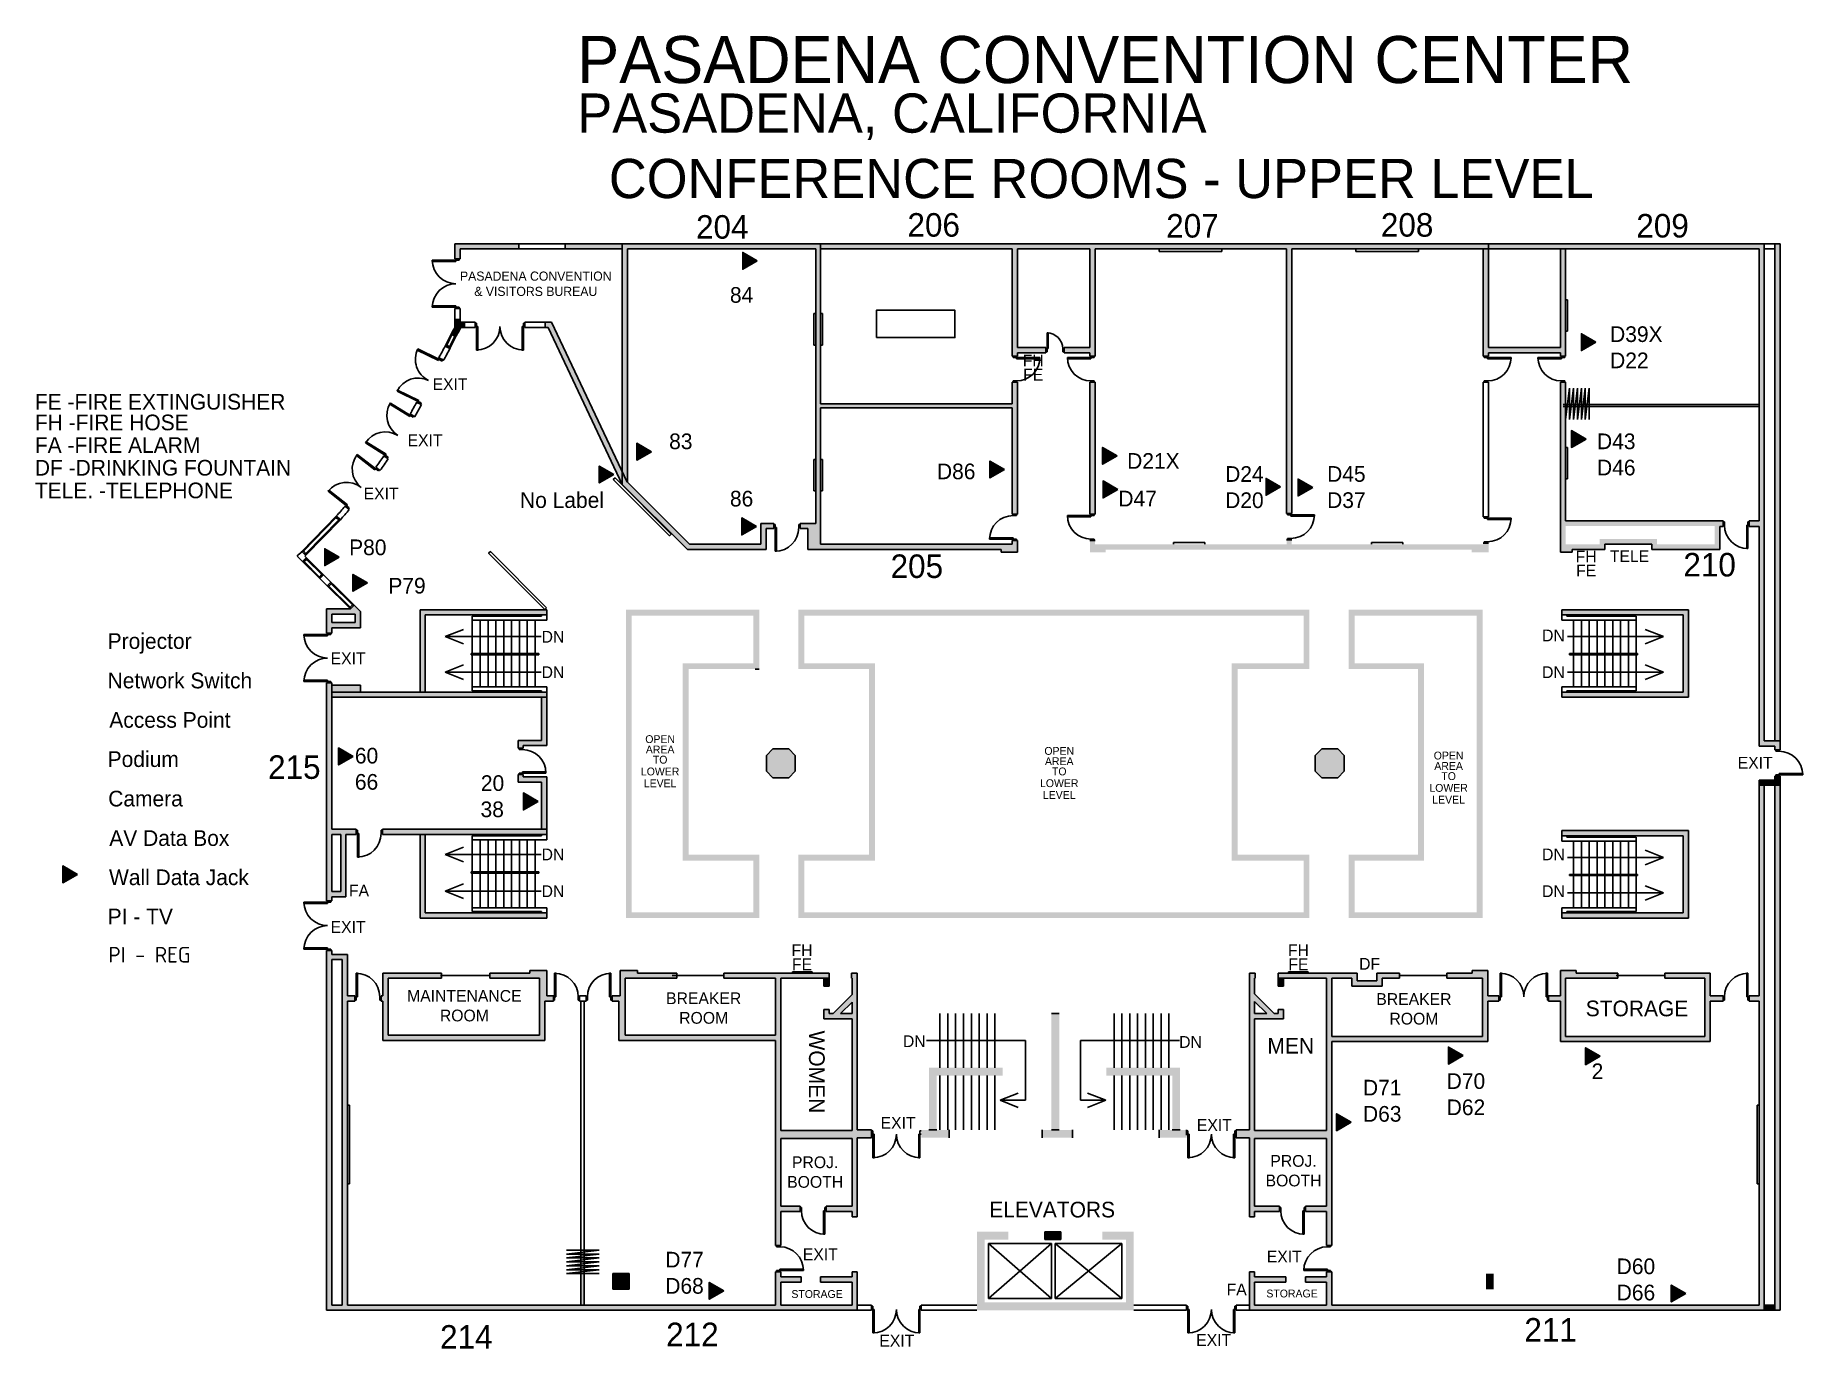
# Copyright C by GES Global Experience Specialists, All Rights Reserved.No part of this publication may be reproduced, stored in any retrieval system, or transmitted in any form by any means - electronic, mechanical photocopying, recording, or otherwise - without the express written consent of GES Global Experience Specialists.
# Model space of a CAD drawing. Header units: inches. Extents: x 2889 to 5593, y 3202 to 5211.
import ezdxf
from ezdxf.enums import TextEntityAlignment as Align

# ---------------------------------------------------------------- set-up
doc = ezdxf.new("R2010")
doc.units = ezdxf.units.IN
doc.header["$LTSCALE"] = 100
doc.header["$MEASUREMENT"] = 0
doc.linetypes.add('DASHED', pattern=[19.05, 12.7, -6.35])
for name, color, linetype in [('bldg_airwall', 53, 'DASHED'), ('bldg_airwall_storage', 53, 'CONTINUOUS'), ('bldg_doors', 9, 'CONTINUOUS'), ('bldg_fire', 240, 'CONTINUOUS'), ('bldg_stairs', 9, 'CONTINUOUS'), ('bldg_text', 94, 'CONTINUOUS'), ('bldg_title', 94, 'CONTINUOUS'), ('bldg_wallint', 9, 'CONTINUOUS'), ('bldg_wallintsol', 9, 'CONTINUOUS'), ('data_jack', 120, 'CONTINUOUS'), ('key', 110, 'CONTINUOUS')]:
    doc.layers.add(name, color=color, linetype=linetype)
doc.styles.add('bldgtx18', font='bldgtx18')
doc.styles.add('bldgtx24', font='bldgtx24')
doc.styles.add('bldgtx36', font='bldgtx36')
doc.styles.add('bldgtx48', font='bldgtx48')
doc.styles.add('iso3098', font='iso3098')
doc.styles.add('showtx60', font='showtx60')

msp = doc.modelspace()

# ---------------------------------------------------------------- texts
at = {"layer": 'bldg_fire', "style": 'bldgtx18'}
for s, p in [('FH', (4415.7, 4713.5)), ('FE', (4415.7, 4691.9)), ('FH', (5261.8, 4413.8)), ('FE', (5261.8, 4392.2)), ('FA', (3384, 3902.5)), ('FH', (4061.9, 3811.2)), ('FH', (4821.5, 3811.2)), ('FE', (4061.9, 3789.6)), ('FE', (4821.5, 3789.6)), ('FA', (4727, 3292.1))]:
    msp.add_text(s, height=18, dxfattribs=at).set_placement(p, align=Align.MIDDLE_CENTER)
at = {"layer": 'bldg_fire', "style": 'bldgtx24'}
for s, p in [('FE -FIRE EXTINGUISHER', (2888, 4650.5)), ('FH -FIRE HOSE', (2888, 4618.8)), ('FA -FIRE ALARM', (2888, 4584.2)), ('DF -DRINKING FOUNTAIN', (2888, 4549.5)), ('TELE. -TELEPHONE', (2888, 4514.8))]:
    msp.add_text(s, height=24, dxfattribs=at).set_placement(p, align=Align.MIDDLE_LEFT)
at = {"layer": 'bldg_text'}
for s, height, style, p in [('204', 36, 'bldgtx36', (3939.9, 4918)), ('206', 36, 'bldgtx36', (4263.4, 4921.1)), ('207', 36, 'bldgtx36', (4659.4, 4919.7)), ('208', 36, 'bldgtx36', (4987.8, 4921.1)), ('209', 36, 'bldgtx36', (5378.7, 4919.8)), ('EXIT', 18, 'bldgtx18', (3523.3, 4677.5)), ('EXIT', 18, 'bldgtx18', (3485.1, 4591.5)), ('EXIT', 18, 'bldgtx18', (3417.8, 4510.1)), ('205', 36, 'bldgtx36', (4237.6, 4398.8)), ('TELE', 18, 'bldgtx18', (5328.1, 4414.2)), ('210', 36, 'bldgtx36', (5450.7, 4401.1)), ('DN', 18, 'bldgtx18', (3680.8, 4290.9)), ('DN', 18, 'bldgtx18', (5211.7, 4292.9)), ('EXIT', 18, 'bldgtx18', (3367.3, 4257.8)), ('DN', 18, 'bldgtx18', (3680.8, 4236.6)), ('DN', 18, 'bldgtx18', (5211.7, 4236.6)), ('OPEN', 12, 'bldgtx18', (3844.8, 4134.2)), ('AREA', 12, 'bldgtx18', (3844.8, 4118.3)), ('OPEN', 12, 'bldgtx18', (4455.5, 4116.2)), ('OPEN', 12, 'bldgtx18', (5051.3, 4109.1)), ('215', 36, 'bldgtx36', (3285, 4091.4)), ('LOWER', 12, 'bldgtx18', (3844.8, 4084.7)), ('TO', 12, 'bldgtx18', (3844.8, 4102.8)), ('AREA', 12, 'bldgtx18', (4455.5, 4100.4)), ('TO', 12, 'bldgtx18', (4455.5, 4084.8)), ('AREA', 12, 'bldgtx18', (5051.3, 4093.2)), ('TO', 12, 'bldgtx18', (5051.3, 4077.6)), ('EXIT', 18, 'bldgtx18', (5520.4, 4098.1)), ('LEVEL', 12, 'bldgtx18', (3844.8, 4066.7)), ('LOWER', 12, 'bldgtx18', (4455.5, 4066.8)), ('LOWER', 12, 'bldgtx18', (5051.3, 4059.6)), ('LEVEL', 12, 'bldgtx18', (4455.5, 4048.8)), ('LEVEL', 12, 'bldgtx18', (5051.3, 4041.6)), ('DN', 18, 'bldgtx18', (3680.8, 3957.8)), ('DN', 18, 'bldgtx18', (5211.7, 3957.8)), ('DN', 18, 'bldgtx18', (3680.8, 3901.5)), ('DN', 18, 'bldgtx18', (5211.7, 3901.5)), ('EXIT', 18, 'bldgtx18', (3367.3, 3846.7)), ('DF', 18, 'bldgtx18', (4930.4, 3790.4)), ('MAINTENANCE', 18, 'bldgtx18', (3545.2, 3741.3)), ('BREAKER', 18, 'bldgtx18', (3911.4, 3737.7)), ('BREAKER', 18, 'bldgtx18', (4998.2, 3736.5)), ('STORAGE', 24, 'bldgtx24', (5339.6, 3722.1)), ('ROOM', 18, 'bldgtx18', (3545.2, 3711.3)), ('ROOM', 18, 'bldgtx18', (3911.4, 3707.7)), ('ROOM', 18, 'bldgtx18', (4998.2, 3706.5)), ('DN', 18, 'bldgtx18', (4233.7, 3671.9)), ('DN', 18, 'bldgtx18', (4656.4, 3670.8)), ('MEN', 24, 'bldgtx24', (4809.7, 3665.1)), ('EXIT', 18, 'bldgtx18', (4208.9, 3547.1)), ('EXIT', 18, 'bldgtx18', (4692.8, 3543.7)), ('PROJ.', 18, 'bldgtx18', (4082, 3486.7)), ('PROJ.', 18, 'bldgtx18', (4814, 3488.8)), ('BOOTH', 18, 'bldgtx18', (4082, 3456.7)), ('BOOTH', 18, 'bldgtx18', (4814, 3458.8)), ('ELEVATORS', 24, 'bldgtx24', (4444.6, 3414.3)), ('EXIT', 18, 'bldgtx18', (4089.9, 3345.9)), ('EXIT', 18, 'bldgtx18', (4799.8, 3342.4)), ('STORAGE', 12, 'bldgtx18', (4084.9, 3285.1)), ('STORAGE', 12, 'bldgtx18', (4811.7, 3285.9)), ('211', 36, 'bldgtx36', (5207.4, 3230.3)), ('214', 36, 'bldgtx36', (3548.2, 3219.5)), ('212', 36, 'bldgtx36', (3894.2, 3223.3)), ('EXIT', 18, 'bldgtx18', (4207, 3213.7)), ('EXIT', 18, 'bldgtx18', (4691.8, 3214.7))]:
    msp.add_text(s, height=height, dxfattribs=dict(at, style=style)).set_placement(p, align=Align.MIDDLE_CENTER)
at = {"layer": 'bldg_text', "style": 'bldgtx24'}
msp.add_text('WOMEN', height=24, rotation=270, dxfattribs=at).set_placement((4084.6, 3625), align=Align.MIDDLE_CENTER)
at = {"layer": 'bldg_text', "insert": (3654.5, 4849.7), "char_height": 14, "width": 223.611, "attachment_point": 2, "style": 'bldgtx18'}
msp.add_mtext('PASADENA CONVENTION\\P& VISITORS BUREAU', dxfattribs=at)
at = {"layer": 'bldg_title', "style": 'showtx60'}
for s, height, p in [('PASADENA CONVENTION CENTER', 72, (3718, 5138.1)), ('PASADENA, CALIFORNIA', 60, (3718, 5062.2))]:
    msp.add_text(s, height=height, dxfattribs=at).set_placement(p)
msp.add_text('CONFERENCE ROOMS - UPPER LEVEL', height=60, dxfattribs=at).set_placement((4519.8, 4962.1), align=Align.CENTER)
at = {"layer": 'data_jack', "style": 'bldgtx48'}
for s, p in [('84', (3951.6, 4801.9)), ('D39X', (5298.4, 4741.9)), ('D22', (5298.4, 4701.8)), ('83', (3858.6, 4577.9)), ('D43', (5278.4, 4577.9)), ('D21X', (4559.4, 4547.9)), ('D86', (4268.4, 4531.9)), ('D24', (4709.4, 4527.9)), ('D45', (4865.4, 4528)), ('D46', (5278.4, 4537.8)), ('No Label', (3630.4, 4488)), ('86', (3951.6, 4490.2)), ('D47', (4546, 4490.3)), ('D20', (4709.4, 4487.8)), ('D37', (4865.4, 4487.9)), ('P80', (3368.9, 4415.7)), ('P79', (3428.9, 4357)), ('60', (3377.7, 4096.9)), ('66', (3377.7, 4056.8)), ('20', (3570.5, 4054.9)), ('38', (3570, 4014.8)), ('2', (5270.1, 3613.9)), ('D71', (4920.3, 3588.9)), ('D70', (5048.4, 3598.9)), ('D63', (4920.3, 3548.8)), ('D62', (5048.4, 3558.8)), ('D77', (3852.7, 3325.7)), ('D60', (5308.5, 3315.5)), ('D68', (3852.7, 3285.6)), ('D66', (5308.5, 3275.4))]:
    msp.add_text(s, height=24, dxfattribs=at).set_placement(p)
at = {"layer": 'key'}
for s, style, p in [('Projector', 'bldgtx48', (2999.4, 4272.3)), ('Network Switch', 'bldgtx48', (2999.4, 4211.9)), ('Access Point', 'bldgtx48', (3001.9, 4151.6)), ('Podium', 'bldgtx48', (2999.4, 4091.6)), ('Camera', 'bldgtx48', (3000.3, 4031.2)), ('AV Data Box', 'bldgtx48', (3001.9, 3970.8)), ('Wall Data Jack', 'bldgtx48', (3001.5, 3910.8)), ('PI - TV', 'bldgtx48', (2999.4, 3850.8)), ('PI - REG', 'iso3098', (3000.5, 3792.3))]:
    msp.add_text(s, height=24, dxfattribs=dict(at, style=style)).set_placement(p)

# ---------------------------------------------------------------- hatches: boundary and pattern name
at = {"layer": 'bldg_wallintsol'}
for points in [[(3530.6, 4869.1), (3538.8, 4869.1), (3538.8, 4884.3), (3628.8, 4884.3), (3628.8, 4892.3), (3530.6, 4892.3)], [(3786.9, 4892.3), (3699.3, 4892.3), (3699.3, 4884.3), (3786.9, 4884.3)], [(4391.4, 4680.3), (4383.4, 4680.3), (4383.4, 4647.3), (4090.4, 4647.3), (4090.4, 4884.3), (4090.4, 4892.3), (3786.9, 4892.3), (3786.9, 4523.9), (3886.6, 4424.3), (4006.9, 4424.3), (4006.9, 4456.3), (4018.9, 4456.3), (4018.9, 4464.3), (3998.9, 4464.3), (3998.9, 4432.3), (3889.9, 4432.3), (3794.9, 4527.3), (3794.9, 4884.3), (4082.9, 4884.3), (4082.9, 4647.3), (4082.9, 4464.3), (4058.9, 4464.3), (4058.9, 4456.3), (4070.9, 4456.3), (4070.9, 4424.3), (4366.4, 4424.3), (4366.4, 4420.3), (4391.4, 4420.3), (4391.4, 4438.3), (4383.4, 4438.3), (4383.4, 4432.3), (4090.4, 4432.3), (4090.4, 4641.3), (4383.4, 4641.3), (4383.4, 4478.3), (4391.4, 4478.3)], [(5112.4, 4884.3), (5112.4, 4892.3), (4090.4, 4892.3), (4090.4, 4884.3), (4383.4, 4884.3), (4383.4, 4720.3), (4391.4, 4720.3), (4391.4, 4725.3), (4434.8, 4725.3), (4434.8, 4733.3), (4391.4, 4733.3), (4391.4, 4884.3), (4502.4, 4884.3), (4502.4, 4733.3), (4462.8, 4733.3), (4462.8, 4725.3), (4502.4, 4725.3), (4502.4, 4720.3), (4510.4, 4720.3), (4510.4, 4884.3), (4803.4, 4884.3), (4803.4, 4479.3), (4811.4, 4479.3), (4811.4, 4884.3), (5104.4, 4884.3)], [(5230.4, 4884.3), (5222.4, 4884.3), (5222.4, 4733.3), (5150.2, 4733.3), (5112.4, 4733.3), (5112.4, 4884.3), (5104.4, 4884.3), (5104.4, 4720.3), (5112.4, 4720.3), (5112.4, 4725.3), (5154.4, 4725.3), (5222.4, 4725.3), (5222.4, 4720.3), (5230.4, 4720.3)], [(5526.4, 4468.3), (5511.4, 4468.3), (5511.4, 4459.8), (5526.4, 4459.8), (5526.4, 4123.6), (5550.4, 4123.6), (5550.4, 4117.6), (5558.4, 4117.6), (5558.4, 4131.6), (5534.4, 4131.6), (5534.4, 4892.3), (5112.4, 4892.3), (5112.4, 4884.3), (5222.4, 4884.3), (5230.4, 4884.3), (5526.4, 4884.3)], [(5550.4, 4131.6), (5558.4, 4131.6), (5558.4, 4892.3), (5550.4, 4892.3)], [(3786.9, 4523.9), (3786.9, 4542.7), (3678.5, 4772.3), (3668.7, 4772.3), (3668.7, 4764), (3673.6, 4764)], [(4502.4, 4478.3), (4510.4, 4478.3), (4510.4, 4680.3), (4502.4, 4680.3)], [(3671.4, 4332.3), (3477.4, 4332.3), (3477.4, 4206.3), (3485.4, 4206.3), (3485.4, 4324.3), (3663.4, 4324.3), (3671.4, 4324.3)], [(5410.4, 4206.3), (5232.4, 4206.3), (5224.4, 4206.3), (5224.4, 4198.3), (5418.4, 4198.3), (5418.4, 4332.3), (5224.4, 4332.3), (5224.4, 4324.3), (5232.4, 4324.3), (5410.4, 4324.3)], [(3386.3, 4216.9), (3342.4, 4216.9), (3342.4, 4206.3), (3386.3, 4206.3)], [(4051.6, 4109.4), (4041.6, 4119.4), (4017.3, 4119.4), (4007.3, 4109.4), (4007.3, 4085.1), (4017.3, 4075.1), (4041.6, 4075.1), (4051.6, 4085.1)], [(4881.6, 4119.4), (4857.3, 4119.4), (4847.3, 4109.4), (4847.3, 4085.1), (4857.3, 4075.1), (4881.6, 4075.1), (4891.6, 4085.1), (4891.6, 4109.4)], [(3663.4, 3996.3), (3671.4, 3996.3), (3671.4, 4076.3), (3635.4, 4076.3), (3635.4, 4080.3), (3627.4, 4080.3), (3627.4, 4068.3), (3663.4, 4068.3)], [(5534.4, 3260.3), (5534.4, 4063.6), (5526.4, 4063.6), (5526.4, 3741.3), (5511.4, 3741.3), (5511.4, 3733.3), (5526.4, 3733.3), (5526.4, 3268.3), (4872.4, 3268.3), (4872.4, 3319.3), (4864.4, 3319.3), (4864.4, 3311.3), (4832.4, 3311.3), (4832.4, 3303.3), (4864.4, 3303.3), (4864.4, 3268.3), (4754.4, 3268.3), (4754.4, 3303.3), (4802.4, 3303.3), (4802.4, 3311.3), (4754.4, 3311.3), (4754.4, 3319.3), (4746.4, 3319.3), (4746.4, 3260.3)], [(5550.4, 3260.3), (5558.4, 3260.3), (5558.4, 4063.6), (5550.4, 4063.6)], [(3671.4, 3996.3), (3477.4, 3996.3), (3419.8, 3996.3), (3419.8, 3988.3), (3663.4, 3988.3), (3671.4, 3988.3)], [(3671.4, 3868.3), (3663.4, 3868.3), (3485.4, 3868.3), (3485.4, 3988.3), (3477.4, 3988.3), (3477.4, 3860.3), (3671.4, 3860.3)], [(5410.4, 3868.3), (5232.4, 3868.3), (5224.4, 3868.3), (5224.4, 3860.3), (5418.4, 3860.3), (5418.4, 3994.3), (5224.4, 3994.3), (5224.4, 3986.3), (5232.4, 3986.3), (5410.4, 3986.3)], [(3671.4, 3780.3), (3645.4, 3780.3), (3645.4, 3776.3), (3584.4, 3776.3), (3584.4, 3768.3), (3660.4, 3768.3), (3660.4, 3681.3), (3428.4, 3681.3), (3428.4, 3768.3), (3510.4, 3768.3), (3510.4, 3776.3), (3420.4, 3776.3), (3420.4, 3741.3), (3417.8, 3741.3), (3417.8, 3733.3), (3420.4, 3733.3), (3420.4, 3673.3), (3668.4, 3673.3), (3668.4, 3733.3), (3681.4, 3733.3), (3681.4, 3741.3), (3671.4, 3741.3)], [(4095.4, 3756.3), (4103.4, 3756.3), (4103.4, 3768.3), (4095.4, 3768.3)], [(4790.4, 3756.3), (4798.4, 3756.3), (4798.4, 3768.3), (4790.4, 3768.3)], [(5222.4, 3780.3), (5222.4, 3741.3), (5204.4, 3741.3), (5204.4, 3733.3), (5222.4, 3733.3), (5222.4, 3671.3), (5451.4, 3671.3), (5451.4, 3733.3), (5471.4, 3733.3), (5471.4, 3741.3), (5451.4, 3741.3), (5451.4, 3776.3), (5382.4, 3776.3), (5382.4, 3768.3), (5443.4, 3768.3), (5443.4, 3679.3), (5230.4, 3679.3), (5230.4, 3768.3), (5310.4, 3768.3), (5310.4, 3776.3), (5246.4, 3776.3), (5246.4, 3780.3)], [(4443.4, 3536.3), (4455.4, 3536.3), (4455.4, 3714.3), (4443.4, 3714.3)], [(4256, 3631.3), (4256, 3536.3), (4268, 3536.3), (4268, 3619.3), (4369, 3619.3), (4369, 3631.3)], [(4527.4, 3631.3), (4527.4, 3619.3), (4628.4, 3619.3), (4628.4, 3536.3), (4640.4, 3536.3), (4640.4, 3619.3), (4640.4, 3631.3)], [(4287.1, 3536.3), (4268, 3536.3), (4256, 3536.3), (4244.4, 3536.3), (4244.4, 3524.3), (4287.1, 3524.3)], [(4475.6, 3524.3), (4475.6, 3536.3), (4455.4, 3536.3), (4443.4, 3536.3), (4429.4, 3536.3), (4429.4, 3524.3)], [(4608.2, 3524.3), (4650.4, 3524.3), (4650.4, 3536.3), (4640.4, 3536.3), (4628.4, 3536.3), (4608.2, 3536.3)], [(4458.1, 3380.3), (4433.5, 3380.3), (4433.5, 3368.3), (4458.1, 3368.3)], [(3723.4, 3268.3), (3728.4, 3268.3), (3728.4, 3316.3), (3723.4, 3316.3), (3723.4, 3304.3)], [(3772.4, 3316.3), (3772.4, 3292.3), (3797.4, 3292.3), (3797.4, 3316.3)], [(5550.4, 3268.3), (5534.4, 3268.3), (5534.4, 3260.3), (5550.4, 3260.3)]]:
    msp.add_hatch(color=256, dxfattribs=at).paths.add_polyline_path(points, flags=0)
h = msp.add_hatch(color=256, dxfattribs=at)
edge = h.paths.add_edge_path(flags=0)
edge.add_line((3545.2, 4772.3), (3538.8, 4772.3))
edge.add_line((3538.8, 4772.3), (3538.8, 4776.1))
edge.add_line((3538.8, 4776.1), (3530.6, 4776.1))
edge.add_line((3530.6, 4776.1), (3530.6, 4764))
edge.add_arc((2730.7, 5211.2), 916.4, 330.2161, 330.7947, ccw=False)
edge.add_line((3526, 4756), (3527.3, 4755.2))
edge.add_line((3527.3, 4755.2), (3533.2, 4752.3))
edge.add_line((3533.2, 4752.3), (3532.9, 4751.7))
edge.add_line((3532.9, 4751.7), (3533, 4751.6))
edge.add_arc((2730.7, 5211.2), 924.6, 330.195, 331.0789)
edge.add_line((3540, 4764), (3545.2, 4764))
edge.add_line((3545.2, 4764), (3545.2, 4772.3))
h = msp.add_hatch(color=256, dxfattribs=at)
h.paths.add_polyline_path([(5471.4, 4468.3), (5230.4, 4468.3), (5230.4, 4680.3), (5222.4, 4680.3), (5222.4, 4420.3), (5240.4, 4420.3), (5240.4, 4424.3), (5290.4, 4424.3), (5290.4, 4432.3), (5362.4, 4432.3), (5362.4, 4424.3), (5466.4, 4424.3), (5466.4, 4459.8), (5471.4, 4459.8)], flags=0)
h.paths.add_polyline_path([(5458.4, 4460.3), (5458.4, 4432.3), (5370.4, 4432.3), (5370.4, 4440.3), (5282.4, 4440.3), (5282.4, 4432.3), (5230.4, 4432.3), (5230.4, 4460.3)], flags=0)
at = {"layer": 'bldg_wallintsol', "linetype": 'CONTINUOUS'}
for points in [[(4526.4, 4424.3), (5086.4, 4424.3), (5086.4, 4420.3), (5112.4, 4420.3), (5112.4, 4434.3), (5104.4, 4434.3), (5104.4, 4432.3), (4811.4, 4432.3), (4811.4, 4439.3), (4803.4, 4439.3), (4803.4, 4432.3), (4510.4, 4432.3), (4510.4, 4438.3), (4502.4, 4438.3), (4502.4, 4420.3), (4526.4, 4420.3)], [(4329.4, 3260.3), (4449.4, 3260.3), (4569.4, 3260.3), (4569.4, 3380.3), (4521.4, 3380.3), (4521.4, 3368.3), (4557.4, 3368.3), (4557.4, 3272.3), (4341.4, 3272.3), (4341.4, 3368.3), (4377.4, 3368.3), (4377.4, 3380.3), (4329.4, 3380.3)], [(5120.4, 3316.3), (5108.4, 3316.3), (5108.4, 3292.3), (5120.4, 3292.3)]]:
    msp.add_hatch(color=256, dxfattribs=at).paths.add_polyline_path(points, flags=0)
at = {"layer": 'bldg_wallintsol'}
h = msp.add_hatch(color=256, dxfattribs=at)
h.paths.add_polyline_path([(3386.3, 4329.7), (3376.7, 4339.2), (3371.1, 4333.5), (3334.4, 4333.5), (3334.4, 4296.3), (3342.4, 4296.3), (3342.4, 4304.7), (3386.3, 4304.7)], flags=0)
h.paths.add_polyline_path([(3378.3, 4325.5), (3342.4, 4325.5), (3342.4, 4312.7), (3378.3, 4312.7)], flags=0)
at = {"layer": 'bldg_wallintsol', "linetype": 'CONTINUOUS'}
h = msp.add_hatch(color=256, dxfattribs=at)
h.paths.add_polyline_path([(3801.4, 4323.3), (3801.4, 3869.3), (3987.4, 3869.3), (3987.4, 3948.3), (3879.4, 3948.3), (3879.4, 4250.3), (3987.4, 4250.3), (3987.4, 4323.3)], flags=0)
h.paths.add_polyline_path([(3888.4, 3957.3), (3888.4, 4241.3), (3996.4, 4241.3), (3996.4, 4332.3), (3792.4, 4332.3), (3792.4, 3860.3), (3996.4, 3860.3), (3996.4, 3957.3)], flags=0)
h = msp.add_hatch(color=256, dxfattribs=at)
h.paths.add_polyline_path([(4719.4, 3948.3), (4719.4, 4250.3), (4829.4, 4250.3), (4829.4, 4323.3), (4065.4, 4323.3), (4065.4, 4250.3), (4173.4, 4250.3), (4173.4, 3948.3), (4065.4, 3948.3), (4065.4, 3869.3), (4829.4, 3869.3), (4829.4, 3948.3)], flags=0)
h.paths.add_polyline_path([(4164.4, 4241.3), (4164.4, 3957.3), (4056.4, 3957.3), (4056.4, 3860.3), (4838.4, 3860.3), (4838.4, 3957.3), (4728.4, 3957.3), (4728.4, 4241.3), (4838.4, 4241.3), (4838.4, 4332.3), (4056.4, 4332.3), (4056.4, 4241.3)], flags=0)
h = msp.add_hatch(color=256, dxfattribs=at)
h.paths.add_polyline_path([(5094.4, 3869.3), (5094.4, 4323.3), (4907.4, 4323.3), (4907.4, 4250.3), (5013.4, 4250.3), (5013.4, 3948.3), (4907.4, 3948.3), (4907.4, 3869.3)], flags=0)
h.paths.add_polyline_path([(5004.4, 4241.3), (5004.4, 3957.3), (4898.4, 3957.3), (4898.4, 3860.3), (5103.4, 3860.3), (5103.4, 4332.3), (4898.4, 4332.3), (4898.4, 4241.3)], flags=0)
at = {"layer": 'bldg_wallintsol'}
h = msp.add_hatch(color=256, dxfattribs=at)
h.paths.add_polyline_path([(3334.4, 3981), (3334.4, 3886.8), (3342.4, 3886.8), (3342.4, 3892.8), (3364, 3892.8), (3364, 3988.3), (3379.8, 3988.3), (3379.8, 3996.3), (3342.4, 3996.3), (3342.4, 4220.3), (3334.4, 4220.3)], flags=0)
h.paths.add_polyline_path([(3342.4, 3988.3), (3356, 3988.3), (3356, 3900.8), (3342.4, 3900.8), (3342.4, 3984.3)], flags=0)
h = msp.add_hatch(color=256, dxfattribs=at)
h.paths.add_polyline_path([(3671.4, 4206.3), (3663.4, 4206.3), (3485.4, 4206.3), (3342.4, 4206.3), (3342.4, 4198.3), (3671.4, 4198.3)], flags=0)
h.paths.add_polyline_path([(3671.4, 4198.3), (3663.4, 4198.3), (3663.4, 4132.3), (3627.4, 4132.3), (3627.4, 4120.3), (3635.4, 4120.3), (3635.4, 4124.3), (3671.4, 4124.3)], flags=0)
h = msp.add_hatch(color=256, dxfattribs=at)
h.paths.add_polyline_path([(5558.4, 4077.6), (5550.4, 4077.6), (5550.4, 4071.6), (5534.4, 4071.6), (5534.4, 4063.6), (5558.4, 4063.6)], flags=0)
h.paths.add_polyline_path([(5534.4, 4071.6), (5526.4, 4071.6), (5526.4, 4063.6), (5534.4, 4063.6)], flags=0)
h = msp.add_hatch(color=256, dxfattribs=at)
h.paths.add_polyline_path([(3366.4, 3673.3), (3366.4, 3733.3), (3377.8, 3733.3), (3377.8, 3741.3), (3366.4, 3741.3), (3366.4, 3804.8), (3342.4, 3804.8), (3342.4, 3810.8), (3334.4, 3810.8), (3334.4, 3671.3), (3334.4, 3260.3), (4146.4, 3260.3), (4146.4, 3319.3), (4138.4, 3319.3), (4138.4, 3311.3), (4090.4, 3311.3), (4090.4, 3303.3), (4138.4, 3303.3), (4138.4, 3268.3), (4029.4, 3268.3), (4029.4, 3303.3), (4060.4, 3303.3), (4060.4, 3311.3), (4029.4, 3311.3), (4029.4, 3319.3), (4021.4, 3319.3), (4021.4, 3268.3), (3366.4, 3268.3)], flags=0)
h.paths.add_polyline_path([(3342.4, 3796.8), (3358.4, 3796.8), (3358.4, 3268.3), (3342.4, 3268.3)], flags=0)
h = msp.add_hatch(color=256, dxfattribs=at)
h.paths.add_polyline_path([(3870.4, 3776.3), (3810.4, 3776.3), (3810.4, 3780.3), (3783.4, 3780.3), (3783.4, 3741.3), (3771.4, 3741.3), (3771.4, 3733.3), (3781.4, 3733.3), (3781.4, 3673.3), (4021.4, 3673.3), (4021.4, 3359.3), (4029.4, 3359.3), (4029.4, 3411.3), (4058.9, 3411.3), (4058.9, 3419.3), (4029.4, 3419.3), (4029.4, 3523.3), (4138.4, 3523.3), (4138.4, 3419.3), (4098.9, 3419.3), (4098.9, 3411.3), (4138.4, 3411.3), (4138.4, 3403.3), (4146.4, 3403.3), (4146.4, 3524.3), (4168.4, 3524.3), (4168.4, 3536.3), (4146.4, 3536.3), (4146.4, 3776.3), (4137.4, 3776.3), (4137.4, 3768.3), (4138.4, 3768.3), (4138.4, 3743.3), (4109.4, 3714.3), (4103.4, 3714.3), (4103.4, 3720.3), (4095.4, 3720.3), (4095.4, 3706.3), (4138.4, 3706.3), (4138.4, 3535.3), (4029.4, 3535.3), (4029.4, 3768.3), (4103.4, 3768.3), (4103.4, 3776.3), (3942.4, 3776.3), (3942.4, 3768.3), (4021.4, 3768.3), (4021.4, 3681.3), (3791.4, 3681.3), (3791.4, 3768.3), (3870.4, 3768.3)], flags=0)
h.paths.add_polyline_path([(4120.8, 3714.3), (4138.4, 3731.9), (4138.4, 3714.3)], flags=0)
h = msp.add_hatch(color=256, dxfattribs=at)
h.paths.add_polyline_path([(5111.4, 3780.3), (5087.4, 3780.3), (5087.4, 3776.3), (5048.4, 3776.3), (5048.4, 3768.3), (5103.4, 3768.3), (5103.4, 3679.3), (4872.4, 3679.3), (4872.4, 3768.3), (4903.4, 3768.3), (4903.4, 3756.3), (4949.4, 3756.3), (4949.4, 3768.3), (4976.4, 3768.3), (4976.4, 3776.3), (4941.4, 3776.3), (4941.4, 3764.3), (4911.4, 3764.3), (4911.4, 3776.3), (4790.4, 3776.3), (4790.4, 3768.3), (4864.4, 3768.3), (4864.4, 3535.3), (4754.4, 3535.3), (4754.4, 3706.3), (4798.4, 3706.3), (4798.4, 3720.3), (4790.4, 3720.3), (4790.4, 3714.3), (4784.4, 3714.3), (4754.4, 3744.3), (4754.4, 3768.3), (4755.4, 3768.3), (4755.4, 3776.3), (4746.4, 3776.3), (4746.4, 3536.3), (4726.4, 3536.3), (4726.4, 3528.3), (4726.4, 3524.3), (4746.4, 3524.3), (4746.4, 3403.3), (4754.4, 3403.3), (4754.4, 3411.3), (4792.4, 3411.3), (4792.4, 3419.3), (4754.4, 3419.3), (4754.4, 3523.3), (4864.4, 3523.3), (4864.4, 3419.3), (4832.4, 3419.3), (4832.4, 3411.3), (4864.4, 3411.3), (4864.4, 3359.3), (4872.4, 3359.3), (4872.4, 3671.3), (5111.4, 3671.3), (5111.4, 3733.3), (5128.4, 3733.3), (5128.4, 3741.3), (5111.4, 3741.3)], flags=0)
h.paths.add_polyline_path([(4773.1, 3714.3), (4754.4, 3714.3), (4754.4, 3732.9)], flags=0)
at = {"layer": 'data_jack'}
for points in [[(3993.5, 4866.1), (3971.1, 4879), (3971.1, 4853.1)], [(5276.8, 4741.7), (5254.4, 4754.6), (5254.4, 4728.8)], [(5261.7, 4593.4), (5239.3, 4606.3), (5239.3, 4580.5)], [(3831.4, 4574), (3809, 4587), (3809, 4561.1)], [(4544.3, 4567.8), (4521.9, 4580.7), (4521.9, 4554.9)], [(3774.1, 4539.2), (3751.7, 4552.1), (3751.7, 4526.2)], [(4371.9, 4546.8), (4349.5, 4559.7), (4349.5, 4533.8)], [(4545, 4516.4), (4522.6, 4529.3), (4522.6, 4503.4)], [(4794.3, 4520.2), (4771.9, 4533.2), (4771.9, 4507.3)], [(4843.3, 4519.2), (4820.9, 4532.1), (4820.9, 4506.3)], [(3992, 4459.7), (3969.6, 4472.6), (3969.6, 4446.7)], [(3353.9, 4412.7), (3331.6, 4425.6), (3331.6, 4399.7)], [(3397.1, 4373.4), (3374.8, 4386.3), (3374.8, 4360.5)], [(3375.1, 4107.8), (3352.7, 4120.7), (3352.7, 4094.8)], [(3658.1, 4038.8), (3635.7, 4051.8), (3635.7, 4025.9)], [(2930.8, 3940.2), (2930.8, 3914.4), (2953.2, 3927.3)], [(5073.4, 3649.9), (5051, 3662.9), (5051, 3637)], [(5283.4, 3648.9), (5261, 3661.9), (5261, 3636)], [(4902.4, 3547.9), (4880, 3560.9), (4880, 3535)], [(3942.4, 3289.9), (3920, 3302.9), (3920, 3277)], [(5414.4, 3285.9), (5392, 3298.9), (5392, 3273)]]:
    msp.add_hatch(color=256, dxfattribs=at).paths.add_polyline_path(points, flags=0)

# ---------------------------------------------------------------- linework, layer by layer
at = {"layer": 'bldg_airwall', "linetype": 'CONTINUOUS'}
for p, q in [((5514.4, 4646.3), (5238.4, 4646.3)), ((5514.4, 4643.3), (5238.4, 4643.3)), ((3723.4, 3304.3), (3723.4, 3727.3)), ((3728.4, 3304.3), (3728.4, 3727.3))]:
    msp.add_line(p, q, dxfattribs=at)
at = {"layer": 'bldg_airwall_storage'}
for p, q in [((5236.4, 4671.3), (5230.4, 4623.3)), ((5242.4, 4671.3), (5236.4, 4623.3)), ((5236.4, 4623.3), (5236.4, 4671.3)), ((5248.4, 4671.3), (5242.4, 4623.3)), ((5242.4, 4623.3), (5242.4, 4671.3)), ((5254.4, 4671.3), (5248.4, 4623.3)), ((5248.4, 4623.3), (5248.4, 4671.3)), ((5260.4, 4671.3), (5254.4, 4623.3)), ((5254.4, 4623.3), (5254.4, 4671.3)), ((5266.4, 4671.3), (5260.4, 4623.3)), ((5260.4, 4623.3), (5260.4, 4671.3)), ((5266.4, 4671.3), (5266.4, 4623.3)), ((3751.4, 3352.3), (3701.4, 3352.3)), ((3751.4, 3352.3), (3701.4, 3346.3)), ((3701.4, 3346.3), (3751.4, 3346.3)), ((3751.4, 3346.3), (3701.4, 3340.3)), ((3701.4, 3340.3), (3751.4, 3340.3)), ((3751.4, 3340.3), (3701.4, 3334.3)), ((3701.4, 3334.3), (3751.4, 3334.3)), ((3751.4, 3334.3), (3701.4, 3328.3)), ((3701.4, 3328.3), (3751.4, 3328.3)), ((3751.4, 3328.3), (3701.4, 3322.3)), ((3701.4, 3322.3), (3751.4, 3322.3)), ((3751.4, 3322.3), (3701.4, 3316.3)), ((3751.4, 3316.3), (3701.4, 3316.3))]:
    msp.add_line(p, q, dxfattribs=at)
at = {"layer": 'bldg_doors'}
for p, q in [((3537.2, 4869.1), (3532.2, 4869.1)), ((3532.2, 4869.1), (3532.2, 4867.1)), ((3537.2, 4867.1), (3537.2, 4869.1)), ((3496.2, 4865.1), (3496.2, 4867.1)), ((3496.2, 4867.1), (3532.2, 4867.1)), ((3532.2, 4865.1), (3496.2, 4865.1)), ((3532.2, 4867.1), (3537.2, 4867.1)), ((3532.2, 4867.1), (3532.2, 4865.1)), ((3532.2, 4797.1), (3496.2, 4797.1)), ((3496.2, 4797.1), (3496.2, 4795.1)), ((3496.2, 4795.1), (3532.2, 4795.1)), ((3532.2, 4795.1), (3532.2, 4797.1)), ((3532.2, 4793.1), (3532.2, 4795.1)), ((3532.2, 4795.1), (3537.2, 4795.1)), ((3537.2, 4793.1), (3532.2, 4793.1)), ((3537.2, 4795.1), (3537.2, 4793.1)), ((3563.7, 4770.6), (3561.7, 4770.6)), ((3561.7, 4770.6), (3561.7, 4765.6)), ((3561.7, 4765.6), (3563.7, 4765.6)), ((3563.7, 4765.6), (3563.7, 4770.6)), ((3563.7, 4765.6), (3565.7, 4765.6)), ((3563.7, 4729.6), (3563.7, 4765.6)), ((3565.7, 4765.6), (3565.7, 4729.6)), ((3635.7, 4765.6), (3633.7, 4765.6)), ((3633.7, 4765.6), (3633.7, 4729.6)), ((3635.7, 4770.6), (3637.7, 4770.6)), ((3635.7, 4765.6), (3635.7, 4770.6)), ((3637.7, 4765.6), (3635.7, 4765.6)), ((3635.7, 4729.6), (3635.7, 4765.6)), ((3637.7, 4770.6), (3637.7, 4765.6)), ((3668.7, 4772.3), (3668.7, 4764)), ((3517.3, 4735), (3518.2, 4736.8)), ((3521.8, 4732.8), (3517.3, 4735)), ((3518.2, 4736.8), (3519.1, 4738.6)), ((3518.2, 4736.8), (3522.7, 4734.6)), ((3522.7, 4734.6), (3521.8, 4732.8)), ((3526.3, 4753.4), (3525.5, 4751.6)), ((3527.2, 4755.2), (3526.3, 4753.4)), ((3527.4, 4755.1), (3526.3, 4753.4)), ((3526.3, 4753.4), (3530.8, 4751.2)), ((3526.3, 4753.4), (3530.6, 4750.8)), ((3531.7, 4753), (3527.2, 4755.2)), ((3531.6, 4752.5), (3527.4, 4755.1)), ((3530.6, 4750.8), (3531.6, 4752.5)), ((3530.8, 4751.2), (3531.7, 4753)), ((4438.8, 4755.8), (4436.8, 4755.8)), ((4436.8, 4755.8), (4436.8, 4731.8)), ((4438.8, 4731.8), (4438.8, 4755.8)), ((3473.1, 4729.5), (3473.9, 4731.3)), ((3505.4, 4713.6), (3473.1, 4729.5)), ((3473.9, 4731.3), (3506.3, 4715.4)), ((3506.3, 4715.4), (3505.4, 4713.6)), ((3507.1, 4717.2), (3506.3, 4715.4)), ((3507.3, 4717.1), (3506.3, 4715.4)), ((3506.3, 4715.4), (3510.8, 4713.2)), ((3506.3, 4715.4), (3510.5, 4712.7)), ((3511.6, 4715), (3507.1, 4717.2)), ((3511.6, 4714.4), (3507.3, 4717.1)), ((3510.5, 4712.7), (3511.6, 4714.4)), ((3510.8, 4713.2), (3511.6, 4715)), ((3565.7, 4729.6), (3563.7, 4729.6)), ((3633.7, 4729.6), (3635.7, 4729.6)), ((4384.9, 4718.3), (4384.9, 4720.3)), ((4384.9, 4720.3), (4389.9, 4720.3)), ((4389.9, 4718.3), (4384.9, 4718.3)), ((4389.9, 4720.3), (4389.9, 4718.3)), ((4389.9, 4718.3), (4389.9, 4716.3)), ((4425.9, 4718.3), (4389.9, 4718.3)), ((4389.9, 4716.3), (4425.9, 4716.3)), ((4425.9, 4716.3), (4425.9, 4718.3)), ((4434.8, 4726.8), (4434.8, 4731.8)), ((4434.8, 4731.8), (4436.8, 4731.8)), ((4436.8, 4726.8), (4434.8, 4726.8)), ((4436.8, 4731.8), (4436.8, 4726.8)), ((4436.8, 4731.8), (4438.8, 4731.8)), ((4462.8, 4731.8), (4460.8, 4731.8)), ((4460.8, 4731.8), (4460.8, 4726.8)), ((4460.8, 4726.8), (4462.8, 4726.8)), ((4462.8, 4726.8), (4462.8, 4731.8)), ((4467.9, 4716.3), (4467.9, 4718.3)), ((4467.9, 4718.3), (4503.9, 4718.3)), ((4503.9, 4716.3), (4467.9, 4716.3)), ((4508.9, 4720.3), (4503.9, 4720.3)), ((4503.9, 4720.3), (4503.9, 4718.3)), ((4503.9, 4718.3), (4508.9, 4718.3)), ((4503.9, 4718.3), (4503.9, 4716.3)), ((4508.9, 4718.3), (4508.9, 4720.3)), ((5105.9, 4718.3), (5105.9, 4720.3)), ((5105.9, 4720.3), (5110.9, 4720.3)), ((5110.9, 4718.3), (5105.9, 4718.3)), ((5110.9, 4720.3), (5110.9, 4718.3)), ((5110.9, 4718.3), (5110.9, 4716.3)), ((5146.9, 4718.3), (5110.9, 4718.3)), ((5110.9, 4716.3), (5146.9, 4716.3)), ((5146.9, 4716.3), (5146.9, 4718.3)), ((5187.9, 4716.3), (5187.9, 4718.3)), ((5187.9, 4718.3), (5223.9, 4718.3)), ((5223.9, 4716.3), (5187.9, 4716.3)), ((5228.9, 4720.3), (5223.9, 4720.3)), ((5223.9, 4720.3), (5223.9, 4718.3)), ((5223.9, 4718.3), (5228.9, 4718.3)), ((5223.9, 4718.3), (5223.9, 4716.3)), ((5228.9, 4718.3), (5228.9, 4720.3)), ((4384.9, 4682.3), (4384.9, 4680.3)), ((4389.9, 4682.3), (4384.9, 4682.3)), ((4384.9, 4680.3), (4389.9, 4680.3)), ((4389.9, 4680.3), (4389.9, 4682.3)), ((4503.9, 4680.3), (4503.9, 4682.3)), ((4503.9, 4682.3), (4508.9, 4682.3)), ((4508.9, 4680.3), (4503.9, 4680.3)), ((4508.9, 4682.3), (4508.9, 4680.3)), ((5105.9, 4682.3), (5105.9, 4680.3)), ((5110.9, 4682.3), (5105.9, 4682.3)), ((5105.9, 4680.3), (5110.9, 4680.3)), ((5110.9, 4680.3), (5110.9, 4682.3)), ((5223.9, 4680.3), (5223.9, 4682.3)), ((5223.9, 4682.3), (5228.9, 4682.3)), ((5228.9, 4680.3), (5223.9, 4680.3)), ((5228.9, 4682.3), (5228.9, 4680.3)), ((3443.1, 4668.4), (3442.2, 4666.6)), ((3442.2, 4666.6), (3474.5, 4650.8)), ((3475.4, 4652.6), (3443.1, 4668.4)), ((3474.5, 4650.8), (3475.4, 4652.6)), ((3431.1, 4646.8), (3432.1, 4648.5)), ((3461.6, 4627.7), (3431.1, 4646.8)), ((3432.1, 4648.5), (3462.6, 4629.4)), ((3462.6, 4629.4), (3461.6, 4627.7)), ((3463.7, 4631.1), (3462.6, 4629.4)), ((3462.6, 4629.4), (3466.8, 4626.7)), ((3467.9, 4628.4), (3463.7, 4631.1)), ((3466.8, 4626.7), (3467.9, 4628.4)), ((3473.7, 4649), (3474.5, 4650.8)), ((3478.2, 4646.8), (3473.7, 4649)), ((3474.5, 4650.8), (3479, 4648.6)), ((3479, 4648.6), (3478.2, 4646.8)), ((3394.9, 4589.3), (3393.8, 4587.6)), ((3393.8, 4587.6), (3424.3, 4568.4)), ((3425.4, 4570.1), (3394.9, 4589.3)), ((3380.1, 4568.4), (3381.4, 4569.9)), ((3408.4, 4546.1), (3380.1, 4568.4)), ((3381.4, 4569.9), (3409.6, 4547.7)), ((3409.6, 4547.7), (3408.4, 4546.1)), ((3410.9, 4549.2), (3409.6, 4547.7)), ((3409.6, 4547.7), (3413.6, 4544.6)), ((3414.8, 4546.1), (3410.9, 4549.2)), ((3413.6, 4544.6), (3414.8, 4546.1)), ((3423.2, 4566.7), (3424.3, 4568.4)), ((3427.5, 4564.1), (3423.2, 4566.7)), ((3424.3, 4568.4), (3425.4, 4570.1)), ((3424.3, 4568.4), (3428.5, 4565.8)), ((3428.5, 4565.8), (3427.5, 4564.1)), ((3338, 4515), (3336.8, 4513.4)), ((3336.8, 4513.4), (3365.1, 4491.1)), ((3366.3, 4492.7), (3338, 4515)), ((3363.8, 4489.5), (3365.1, 4491.1)), ((3367.8, 4486.4), (3363.8, 4489.5)), ((3365.1, 4491.1), (3366.3, 4492.7)), ((3365.1, 4491.1), (3369, 4488)), ((3349.3, 4473.1), (3347.9, 4471.7)), ((3350.7, 4474.6), (3349.3, 4473.1)), ((3349.3, 4473.1), (3352.9, 4469.7)), ((3354.3, 4471.1), (3350.7, 4474.6)), ((3352.9, 4469.7), (3354.3, 4471.1)), ((3369, 4488), (3367.8, 4486.4)), ((4020.9, 4462.8), (4018.9, 4462.8)), ((4018.9, 4462.8), (4018.9, 4457.8)), ((4020.9, 4457.8), (4020.9, 4462.8)), ((4056.9, 4462.8), (4058.9, 4462.8)), ((4056.9, 4457.8), (4056.9, 4462.8)), ((4058.9, 4462.8), (4058.9, 4457.8)), ((4389.9, 4478.3), (4384.9, 4478.3)), ((4384.9, 4478.3), (4384.9, 4476.3)), ((4384.9, 4476.3), (4389.9, 4476.3)), ((4389.9, 4476.3), (4389.9, 4478.3)), ((4467.9, 4474.3), (4467.9, 4476.3)), ((4467.9, 4476.3), (4503.9, 4476.3)), ((4503.9, 4474.3), (4467.9, 4474.3)), ((4508.9, 4478.3), (4503.9, 4478.3)), ((4503.9, 4478.3), (4503.9, 4476.3)), ((4503.9, 4476.3), (4508.9, 4476.3)), ((4503.9, 4476.3), (4503.9, 4474.3)), ((4508.9, 4476.3), (4508.9, 4478.3)), ((4804.9, 4477.3), (4804.9, 4479.3)), ((4804.9, 4479.3), (4809.9, 4479.3)), ((4809.9, 4477.3), (4804.9, 4477.3)), ((4809.9, 4479.3), (4809.9, 4477.3)), ((4809.9, 4477.3), (4809.9, 4475.3)), ((4845.9, 4477.3), (4809.9, 4477.3)), ((4809.9, 4475.3), (4845.9, 4475.3)), ((4845.9, 4475.3), (4845.9, 4477.3)), ((5105.9, 4472.3), (5105.9, 4474.3)), ((5105.9, 4474.3), (5110.9, 4474.3)), ((5110.9, 4472.3), (5105.9, 4472.3)), ((5110.9, 4474.3), (5110.9, 4472.3)), ((5110.9, 4472.3), (5110.9, 4470.3)), ((5146.9, 4472.3), (5110.9, 4472.3)), ((5110.9, 4470.3), (5146.9, 4470.3)), ((5146.9, 4470.3), (5146.9, 4472.3)), ((5473.4, 4466.8), (5471.4, 4466.8)), ((5471.4, 4466.8), (5471.4, 4461.8)), ((5473.4, 4461.8), (5473.4, 4466.8)), ((5509.4, 4466.8), (5511.4, 4466.8)), ((5509.4, 4461.8), (5509.4, 4466.8)), ((5511.4, 4466.8), (5511.4, 4461.8)), ((4018.9, 4457.8), (4020.9, 4457.8)), ((4020.9, 4457.8), (4022.9, 4457.8)), ((4020.9, 4421.8), (4020.9, 4457.8)), ((4022.9, 4457.8), (4022.9, 4421.8)), ((4058.9, 4457.8), (4056.9, 4457.8)), ((4384.9, 4442.3), (4348.9, 4442.3)), ((4348.9, 4442.3), (4348.9, 4440.3)), ((4348.9, 4440.3), (4384.9, 4440.3)), ((4384.9, 4440.3), (4384.9, 4442.3)), ((4384.9, 4438.3), (4384.9, 4440.3)), ((4384.9, 4440.3), (4389.9, 4440.3)), ((4389.9, 4438.3), (4384.9, 4438.3)), ((4389.9, 4440.3), (4389.9, 4438.3)), ((4503.9, 4438.3), (4503.9, 4440.3)), ((4503.9, 4440.3), (4508.9, 4440.3)), ((4508.9, 4438.3), (4503.9, 4438.3)), ((4508.9, 4440.3), (4508.9, 4438.3)), ((4804.9, 4441.3), (4804.9, 4439.3)), ((4809.9, 4441.3), (4804.9, 4441.3)), ((4804.9, 4439.3), (4809.9, 4439.3)), ((4809.9, 4439.3), (4809.9, 4441.3)), ((5105.9, 4436.3), (5105.9, 4434.3)), ((5110.9, 4436.3), (5105.9, 4436.3)), ((5110.9, 4434.3), (5110.9, 4436.3)), ((5471.4, 4461.8), (5473.4, 4461.8)), ((5509.4, 4461.8), (5507.4, 4461.8)), ((5507.4, 4461.8), (5507.4, 4425.8)), ((5511.4, 4461.8), (5509.4, 4461.8)), ((5509.4, 4425.8), (5509.4, 4461.8)), ((3297.7, 4420.1), (3299.1, 4421.6)), ((3301.3, 4416.6), (3297.7, 4420.1)), ((3299.1, 4421.6), (3300.5, 4423)), ((3299.1, 4421.6), (3302.7, 4418.1)), ((3302.7, 4418.1), (3301.3, 4416.6)), ((4022.9, 4421.8), (4020.9, 4421.8)), ((5105.9, 4434.3), (5110.9, 4434.3)), ((5507.4, 4425.8), (5509.4, 4425.8)), ((3299.8, 4292.3), (3299.8, 4294.3)), ((3299.8, 4294.3), (3335.8, 4294.3)), ((3335.8, 4292.3), (3299.8, 4292.3)), ((3340.8, 4296.3), (3335.8, 4296.3)), ((3335.8, 4296.3), (3335.8, 4294.3)), ((3335.8, 4294.3), (3340.8, 4294.3)), ((3335.8, 4294.3), (3335.8, 4292.3)), ((3340.8, 4294.3), (3340.8, 4296.3)), ((3335.8, 4224.3), (3299.8, 4224.3)), ((3299.8, 4224.3), (3299.8, 4222.3)), ((3299.8, 4222.3), (3335.8, 4222.3)), ((3335.8, 4222.3), (3335.8, 4224.3)), ((3335.8, 4220.3), (3335.8, 4222.3)), ((3335.8, 4222.3), (3340.8, 4222.3)), ((3340.8, 4220.3), (3335.8, 4220.3)), ((3340.8, 4222.3), (3340.8, 4220.3)), ((3629.1, 4118.3), (3629.1, 4120.3)), ((3629.1, 4120.3), (3634.1, 4120.3)), ((3634.1, 4118.3), (3629.1, 4118.3)), ((3634.1, 4120.3), (3634.1, 4118.3)), ((5552.1, 4115.6), (5552.1, 4117.6)), ((5552.1, 4117.6), (5557.1, 4117.6)), ((5557.1, 4115.6), (5552.1, 4115.6)), ((5557.1, 4117.6), (5557.1, 4115.6)), ((3634.1, 4082.3), (3634.1, 4084.3)), ((3634.1, 4084.3), (3670.1, 4084.3)), ((3670.1, 4084.3), (3670.1, 4082.3)), ((3629.1, 4082.3), (3629.1, 4080.3)), ((3634.1, 4082.3), (3629.1, 4082.3)), ((3629.1, 4080.3), (3634.1, 4080.3)), ((3634.1, 4080.3), (3634.1, 4082.3)), ((3670.1, 4082.3), (3634.1, 4082.3)), ((5552.1, 4079.6), (5552.1, 4077.6)), ((5557.1, 4079.6), (5552.1, 4079.6)), ((5552.1, 4077.6), (5557.1, 4077.6)), ((5557.1, 4079.6), (5557.1, 4081.6)), ((5557.1, 4081.6), (5593.1, 4081.6)), ((5557.1, 4077.6), (5557.1, 4079.6)), ((5593.1, 4079.6), (5557.1, 4079.6)), ((5593.1, 4081.6), (5593.1, 4079.6)), ((3381.8, 3994.8), (3379.8, 3994.8)), ((3379.8, 3994.8), (3379.8, 3989.8)), ((3379.8, 3989.8), (3381.8, 3989.8)), ((3381.8, 3989.8), (3381.8, 3994.8)), ((3381.8, 3989.8), (3383.8, 3989.8)), ((3381.8, 3953.8), (3381.8, 3989.8)), ((3383.8, 3989.8), (3383.8, 3953.8)), ((3417.8, 3994.8), (3419.8, 3994.8)), ((3417.8, 3989.8), (3417.8, 3994.8)), ((3419.8, 3989.8), (3417.8, 3989.8)), ((3419.8, 3994.8), (3419.8, 3989.8)), ((3383.8, 3953.8), (3381.8, 3953.8)), ((3299.8, 3882.8), (3299.8, 3884.8)), ((3299.8, 3884.8), (3335.8, 3884.8)), ((3335.8, 3882.8), (3299.8, 3882.8)), ((3340.8, 3886.8), (3335.8, 3886.8)), ((3335.8, 3886.8), (3335.8, 3884.8)), ((3335.8, 3884.8), (3340.8, 3884.8)), ((3335.8, 3884.8), (3335.8, 3882.8)), ((3340.8, 3884.8), (3340.8, 3886.8)), ((3335.8, 3814.8), (3299.8, 3814.8)), ((3299.8, 3814.8), (3299.8, 3812.8)), ((3335.8, 3812.8), (3335.8, 3814.8)), ((3299.8, 3812.8), (3335.8, 3812.8)), ((3335.8, 3810.8), (3335.8, 3812.8)), ((3335.8, 3812.8), (3340.8, 3812.8)), ((3340.8, 3810.8), (3335.8, 3810.8)), ((3340.8, 3812.8), (3340.8, 3810.8)), ((3381.8, 3775.9), (3379.8, 3775.9)), ((3379.8, 3775.9), (3379.8, 3739.9)), ((3381.8, 3739.9), (3381.8, 3775.9)), ((3685.4, 3775.9), (3683.4, 3775.9)), ((3683.4, 3775.9), (3683.4, 3739.9)), ((3685.4, 3739.9), (3685.4, 3775.9)), ((3767.4, 3739.9), (3767.4, 3775.9)), ((3767.4, 3775.9), (3769.4, 3775.9)), ((3769.4, 3775.9), (3769.4, 3739.9)), ((5132.4, 3775.9), (5130.4, 3775.9)), ((5130.4, 3775.9), (5130.4, 3739.9)), ((5132.4, 3739.9), (5132.4, 3775.9)), ((5200.4, 3739.9), (5200.4, 3775.9)), ((5200.4, 3775.9), (5202.4, 3775.9)), ((5202.4, 3775.9), (5202.4, 3739.9)), ((5507.4, 3739.9), (5507.4, 3775.9)), ((5507.4, 3775.9), (5509.4, 3775.9)), ((5509.4, 3775.9), (5509.4, 3739.9)), ((3377.8, 3734.9), (3377.8, 3739.9)), ((3377.8, 3739.9), (3379.8, 3739.9)), ((3379.8, 3734.9), (3377.8, 3734.9)), ((3379.8, 3739.9), (3379.8, 3734.9)), ((3379.8, 3739.9), (3381.8, 3739.9)), ((3415.8, 3739.9), (3417.8, 3739.9)), ((3415.8, 3734.9), (3415.8, 3739.9)), ((3417.8, 3734.9), (3415.8, 3734.9)), ((3417.8, 3739.9), (3417.8, 3734.9)), ((3681.4, 3734.9), (3681.4, 3739.9)), ((3681.4, 3739.9), (3683.4, 3739.9)), ((3683.4, 3734.9), (3681.4, 3734.9)), ((3683.4, 3739.9), (3683.4, 3734.9)), ((3683.4, 3739.9), (3685.4, 3739.9)), ((3719.4, 3739.9), (3721.4, 3739.9)), ((3719.4, 3734.9), (3719.4, 3739.9)), ((3721.4, 3734.9), (3719.4, 3734.9)), ((3721.4, 3739.9), (3721.4, 3734.9)), ((3733.4, 3739.9), (3731.4, 3739.9)), ((3731.4, 3739.9), (3731.4, 3734.9)), ((3731.4, 3734.9), (3733.4, 3734.9)), ((3733.4, 3734.9), (3733.4, 3739.9)), ((3769.4, 3739.9), (3767.4, 3739.9)), ((3771.4, 3739.9), (3769.4, 3739.9)), ((3769.4, 3739.9), (3769.4, 3734.9)), ((3769.4, 3734.9), (3771.4, 3734.9)), ((3771.4, 3734.9), (3771.4, 3739.9)), ((5128.4, 3734.9), (5128.4, 3739.9)), ((5128.4, 3739.9), (5130.4, 3739.9)), ((5130.4, 3734.9), (5128.4, 3734.9)), ((5130.4, 3739.9), (5130.4, 3734.9)), ((5130.4, 3739.9), (5132.4, 3739.9)), ((5202.4, 3739.9), (5200.4, 3739.9)), ((5204.4, 3739.9), (5202.4, 3739.9)), ((5202.4, 3739.9), (5202.4, 3734.9)), ((5202.4, 3734.9), (5204.4, 3734.9)), ((5204.4, 3734.9), (5204.4, 3739.9)), ((5473.4, 3739.9), (5471.4, 3739.9)), ((5471.4, 3739.9), (5471.4, 3734.9)), ((5471.4, 3734.9), (5473.4, 3734.9)), ((5473.4, 3734.9), (5473.4, 3739.9)), ((5509.4, 3739.9), (5507.4, 3739.9)), ((5511.4, 3739.9), (5509.4, 3739.9)), ((5509.4, 3739.9), (5509.4, 3734.9)), ((5509.4, 3734.9), (5511.4, 3734.9)), ((5511.4, 3734.9), (5511.4, 3739.9)), ((4170.4, 3534.6), (4168.4, 3534.6)), ((4168.4, 3534.6), (4168.4, 3529.6)), ((4168.4, 3529.6), (4170.4, 3529.6)), ((4170.4, 3529.6), (4170.4, 3534.6)), ((4170.4, 3529.6), (4172.4, 3529.6)), ((4170.4, 3493.6), (4170.4, 3529.6)), ((4172.4, 3529.6), (4172.4, 3493.6)), ((4242.4, 3529.6), (4240.4, 3529.6)), ((4240.4, 3529.6), (4240.4, 3493.6)), ((4242.4, 3534.6), (4244.4, 3534.6)), ((4242.4, 3529.6), (4242.4, 3534.6)), ((4244.4, 3529.6), (4242.4, 3529.6)), ((4242.4, 3493.6), (4242.4, 3529.6)), ((4287.1, 3534.6), (4287.1, 3529.6)), ((4429.4, 3534.6), (4429.4, 3529.6)), ((4475.6, 3534.6), (4475.6, 3529.6)), ((4608.2, 3534.6), (4608.2, 3529.6)), ((4652.4, 3534.6), (4650.4, 3534.6)), ((4650.4, 3534.6), (4650.4, 3529.6)), ((4650.4, 3529.6), (4652.4, 3529.6)), ((4652.4, 3529.6), (4652.4, 3534.6)), ((4652.4, 3529.6), (4654.4, 3529.6)), ((4652.4, 3493.6), (4652.4, 3529.6)), ((4654.4, 3529.6), (4654.4, 3493.6)), ((4724.4, 3529.6), (4722.4, 3529.6)), ((4722.4, 3529.6), (4722.4, 3493.6)), ((4724.4, 3534.6), (4726.4, 3534.6)), ((4724.4, 3529.6), (4724.4, 3534.6)), ((4726.4, 3529.6), (4724.4, 3529.6)), ((4724.4, 3493.6), (4724.4, 3529.6)), ((4726.4, 3534.6), (4726.4, 3529.6)), ((4172.4, 3493.6), (4170.4, 3493.6)), ((4240.4, 3493.6), (4242.4, 3493.6)), ((4654.4, 3493.6), (4652.4, 3493.6)), ((4722.4, 3493.6), (4724.4, 3493.6)), ((4058.9, 3417.6), (4060.9, 3417.6)), ((4058.9, 3412.6), (4058.9, 3417.6)), ((4060.9, 3412.6), (4058.9, 3412.6)), ((4060.9, 3412.6), (4060.9, 3417.6)), ((4096.9, 3412.6), (4094.9, 3412.6)), ((4094.9, 3412.6), (4094.9, 3376.6)), ((4096.9, 3417.6), (4098.9, 3417.6)), ((4096.9, 3412.6), (4096.9, 3417.6)), ((4098.9, 3412.6), (4096.9, 3412.6)), ((4096.9, 3376.6), (4096.9, 3412.6)), ((4098.9, 3417.6), (4098.9, 3412.6)), ((4792.4, 3417.6), (4794.4, 3417.6)), ((4792.4, 3412.6), (4792.4, 3417.6)), ((4794.4, 3412.6), (4792.4, 3412.6)), ((4794.4, 3412.6), (4794.4, 3417.6)), ((4830.4, 3412.6), (4828.4, 3412.6)), ((4828.4, 3412.6), (4828.4, 3376.6)), ((4830.4, 3417.6), (4832.4, 3417.6)), ((4830.4, 3412.6), (4830.4, 3417.6)), ((4832.4, 3412.6), (4830.4, 3412.6)), ((4830.4, 3376.6), (4830.4, 3412.6)), ((4832.4, 3417.6), (4832.4, 3412.6)), ((4023.1, 3359.3), (4023.1, 3357.3)), ((4028.1, 3359.3), (4023.1, 3359.3)), ((4028.1, 3357.3), (4023.1, 3357.3)), ((4028.1, 3357.3), (4028.1, 3359.3)), ((4094.9, 3376.6), (4096.9, 3376.6)), ((4828.4, 3376.6), (4830.4, 3376.6)), ((4865.8, 3357.3), (4865.8, 3359.3)), ((4865.8, 3359.3), (4870.8, 3359.3)), ((4865.8, 3357.3), (4870.8, 3357.3)), ((4870.8, 3359.3), (4870.8, 3357.3)), ((4023.1, 3321.3), (4023.1, 3319.3)), ((4028.1, 3321.3), (4023.1, 3321.3)), ((4023.1, 3319.3), (4028.1, 3319.3)), ((4028.1, 3321.3), (4028.1, 3323.3)), ((4028.1, 3323.3), (4064.1, 3323.3)), ((4028.1, 3319.3), (4028.1, 3321.3)), ((4064.1, 3321.3), (4028.1, 3321.3)), ((4064.1, 3323.3), (4064.1, 3321.3)), ((4865.8, 3323.3), (4829.8, 3323.3)), ((4829.8, 3323.3), (4829.8, 3321.3)), ((4829.8, 3321.3), (4865.8, 3321.3)), ((4865.8, 3321.3), (4865.8, 3323.3)), ((4865.8, 3319.3), (4865.8, 3321.3)), ((4865.8, 3321.3), (4870.8, 3321.3)), ((4870.8, 3319.3), (4865.8, 3319.3)), ((4870.8, 3321.3), (4870.8, 3319.3)), ((4170.4, 3266.6), (4168.4, 3266.6)), ((4168.4, 3266.6), (4168.4, 3261.6)), ((4168.4, 3261.6), (4170.4, 3261.6)), ((4170.4, 3261.6), (4170.4, 3266.6)), ((4170.4, 3261.6), (4172.4, 3261.6)), ((4170.4, 3225.6), (4170.4, 3261.6)), ((4172.4, 3261.6), (4172.4, 3225.6)), ((4242.4, 3261.6), (4240.4, 3261.6)), ((4240.4, 3261.6), (4240.4, 3225.6)), ((4242.4, 3266.6), (4244.4, 3266.6)), ((4242.4, 3261.6), (4242.4, 3266.6)), ((4244.4, 3261.6), (4242.4, 3261.6)), ((4242.4, 3225.6), (4242.4, 3261.6)), ((4244.4, 3266.6), (4244.4, 3261.6)), ((4652.4, 3266.6), (4650.4, 3266.6)), ((4650.4, 3266.6), (4650.4, 3261.6)), ((4650.4, 3261.6), (4652.4, 3261.6)), ((4652.4, 3261.6), (4652.4, 3266.6)), ((4652.4, 3261.6), (4654.4, 3261.6)), ((4652.4, 3225.6), (4652.4, 3261.6)), ((4654.4, 3261.6), (4654.4, 3225.6)), ((4724.4, 3261.6), (4722.4, 3261.6)), ((4722.4, 3261.6), (4722.4, 3225.6)), ((4724.4, 3266.6), (4726.4, 3266.6)), ((4724.4, 3261.6), (4724.4, 3266.6)), ((4726.4, 3261.6), (4724.4, 3261.6)), ((4724.4, 3225.6), (4724.4, 3261.6)), ((4726.4, 3266.6), (4726.4, 3261.6)), ((4172.4, 3225.6), (4170.4, 3225.6)), ((4240.4, 3225.6), (4242.4, 3225.6)), ((4654.4, 3225.6), (4652.4, 3225.6)), ((4722.4, 3225.6), (4724.4, 3225.6))]:
    msp.add_line(p, q, dxfattribs=at)
for centre, radius, start, end in [((3532.2, 4867.1), 36, 180, 270), ((3532.2, 4795.1), 36, 90, 180), ((3563.7, 4765.6), 36, 270, 0), ((3635.7, 4765.6), 36, 180, -90), ((4436.4, 4731.3), 24.5, 1.0469, 88.9531), ((3506.3, 4715.4), 36, 153.8641, 243.8641), ((4389.9, 4718.3), 36, 270, 0), ((4503.9, 4718.3), 36, 180, 270), ((5110.9, 4718.3), 36, 270, 0), ((5223.9, 4718.3), 36, 180, 270), ((3474.5, 4650.8), 36, 63.8641, 153.8641), ((3462.6, 4629.4), 36, 147.8395, 237.8395), ((3424.3, 4568.4), 36, 57.8395, 147.8395), ((3409.6, 4547.7), 36, 141.7582, 231.7582), ((3365.1, 4491.1), 36, 51.7582, 141.7582), ((4384.9, 4440.3), 36, 90, 180), ((4503.9, 4476.3), 36, 180, 270), ((4809.9, 4477.3), 36, 270, 0), ((5110.9, 4472.3), 36, 270, 0), ((4020.9, 4457.8), 36, 270, 0), ((5509.4, 4461.8), 36, 180, 270), ((3335.8, 4294.3), 36, 180, 270), ((3335.8, 4222.3), 36, 90, 180), ((3634.1, 4082.3), 36, 0, 90), ((5557.1, 4079.6), 36, 0, 90), ((3381.8, 3989.8), 36, 270, 0), ((3335.8, 3884.8), 36, 180, 270), ((3335.8, 3812.8), 36, 90, 180), ((3379.8, 3739.9), 36, 0, 90), ((3683.4, 3739.9), 36, 0, 90), ((3769.4, 3739.9), 36, 90, 180), ((5130.4, 3739.9), 36, 0, 90), ((5202.4, 3739.9), 36, 90, 180), ((5509.4, 3739.9), 36, 90, 180), ((4170.4, 3529.6), 36, 270, 0), ((4242.4, 3529.6), 36, 180, -90), ((4652.4, 3529.6), 36, 270, 0), ((4724.4, 3529.6), 36, 180, -90), ((4096.9, 3412.6), 36, 180, -90), ((4830.4, 3412.6), 36, 180, -90), ((4028.1, 3321.3), 36, 0, 90), ((4865.8, 3321.3), 36, 90, 180), ((4170.4, 3261.6), 36, 270, 0), ((4242.4, 3261.6), 36, 180, -90), ((4652.4, 3261.6), 36, 270, 0), ((4724.4, 3261.6), 36, 180, -90)]:
    msp.add_arc(centre, radius, start, end, dxfattribs=at)
at = {"layer": 'bldg_stairs'}
for p, q in [((4608.4, 4880.3), (4608.4, 4884.3)), ((4704.4, 4880.3), (4608.4, 4880.3)), ((4704.4, 4884.3), (4704.4, 4880.3)), ((4909.4, 4880.3), (4909.4, 4884.3)), ((5005.4, 4880.3), (4909.4, 4880.3)), ((5005.4, 4884.3), (5005.4, 4880.3)), ((5230.4, 4806.3), (5233.4, 4806.3)), ((5233.4, 4806.3), (5233.4, 4758.3)), ((4079.9, 4737.3), (4079.9, 4785.3)), ((4079.9, 4785.3), (4082.9, 4785.3)), ((4093.4, 4785.3), (4090.4, 4785.3)), ((4093.4, 4737.3), (4093.4, 4785.3)), ((4082.9, 4737.3), (4079.9, 4737.3)), ((4090.4, 4737.3), (4093.4, 4737.3)), ((5233.4, 4758.3), (5230.4, 4758.3)), ((5238.4, 4646.3), (5226.4, 4646.3)), ((5238.4, 4643.3), (5226.4, 4643.3)), ((5526.4, 4646.3), (5514.4, 4646.3)), ((5526.4, 4643.3), (5514.4, 4643.3)), ((5233.4, 4580.3), (5230.4, 4580.3)), ((5233.4, 4532.3), (5233.4, 4580.3)), ((4079.9, 4514.3), (4079.9, 4562.3)), ((4079.9, 4562.3), (4082.9, 4562.3)), ((4093.4, 4562.3), (4090.4, 4562.3)), ((4093.4, 4514.3), (4093.4, 4562.3)), ((5230.4, 4532.3), (5233.4, 4532.3)), ((4082.9, 4514.3), (4079.9, 4514.3)), ((4090.4, 4514.3), (4093.4, 4514.3)), ((4678.4, 4435.3), (4630.4, 4435.3)), ((4630.4, 4435.3), (4630.4, 4432.3)), ((4678.4, 4435.3), (4678.4, 4432.3)), ((4981.4, 4435.3), (4933.4, 4435.3)), ((4933.4, 4435.3), (4933.4, 4432.3)), ((4981.4, 4435.3), (4981.4, 4432.3)), ((3516, 4291), (3543.7, 4302.1)), ((3557.4, 4316.3), (3557.4, 4263.3)), ((3569.4, 4316.3), (3569.4, 4263.3)), ((3581.4, 4316.3), (3581.4, 4263.3)), ((3593.4, 4316.3), (3593.4, 4263.3)), ((3605.4, 4316.3), (3605.4, 4263.3)), ((3617.4, 4316.3), (3617.4, 4263.3)), ((3629.4, 4316.3), (3629.4, 4263.3)), ((3641.4, 4316.3), (3641.4, 4263.3)), ((3653.4, 4316.3), (3653.4, 4263.3)), ((5242.4, 4316.3), (5242.4, 4263.3)), ((5254.4, 4316.3), (5254.4, 4263.3)), ((5266.4, 4316.3), (5266.4, 4263.3)), ((5278.4, 4316.3), (5278.4, 4263.3)), ((5290.4, 4316.3), (5290.4, 4263.3)), ((5302.4, 4316.3), (5302.4, 4263.3)), ((5314.4, 4316.3), (5314.4, 4263.3)), ((5326.4, 4316.3), (5326.4, 4263.3)), ((5338.4, 4316.3), (5338.4, 4263.3)), ((5379.9, 4291), (5352.2, 4302.1)), ((3554.8, 4291), (3516, 4291)), ((3516, 4291), (3543.7, 4280)), ((3554.8, 4291), (3662.8, 4291)), ((5341.1, 4291), (5233.1, 4291)), ((5341.1, 4291), (5379.9, 4291)), ((5379.9, 4291), (5352.2, 4280)), ((3516, 4236.8), (3543.7, 4247.8)), ((3557.4, 4263.3), (3557.4, 4214.3)), ((3569.4, 4263.3), (3569.4, 4214.3)), ((3581.4, 4263.3), (3581.4, 4214.3)), ((3593.4, 4263.3), (3593.4, 4214.3)), ((3605.4, 4263.3), (3605.4, 4214.3)), ((3617.4, 4263.3), (3617.4, 4214.3)), ((3629.4, 4263.3), (3629.4, 4214.3)), ((3641.4, 4263.3), (3641.4, 4214.3)), ((3653.4, 4263.3), (3653.4, 4214.3)), ((5242.4, 4263.3), (5242.4, 4214.3)), ((5254.4, 4263.3), (5254.4, 4214.3)), ((5266.4, 4263.3), (5266.4, 4214.3)), ((5278.4, 4263.3), (5278.4, 4214.3)), ((5290.4, 4263.3), (5290.4, 4214.3)), ((5302.4, 4263.3), (5302.4, 4214.3)), ((5314.4, 4263.3), (5314.4, 4214.3)), ((5326.4, 4263.3), (5326.4, 4214.3)), ((5338.4, 4263.3), (5338.4, 4214.3)), ((5379.9, 4236.8), (5352.2, 4247.8)), ((3554.8, 4236.8), (3516, 4236.8)), ((3516, 4236.8), (3543.7, 4225.7)), ((3554.8, 4236.8), (3662.8, 4236.8)), ((5341.1, 4236.8), (5233.1, 4236.8)), ((5341.1, 4236.8), (5379.9, 4236.8)), ((5379.9, 4236.8), (5352.2, 4225.7)), ((3557.4, 3931.3), (3557.4, 3980.3)), ((3569.4, 3931.3), (3569.4, 3980.3)), ((3581.4, 3931.3), (3581.4, 3980.3)), ((3593.4, 3931.3), (3593.4, 3980.3)), ((3605.4, 3931.3), (3605.4, 3980.3)), ((3617.4, 3931.3), (3617.4, 3980.3)), ((3629.4, 3931.3), (3629.4, 3980.3)), ((3641.4, 3931.3), (3641.4, 3980.3)), ((3653.4, 3931.3), (3653.4, 3980.3)), ((5242.4, 3978.3), (5242.4, 3925.3)), ((5254.4, 3978.3), (5254.4, 3925.3)), ((5266.4, 3978.3), (5266.4, 3925.3)), ((5278.4, 3978.3), (5278.4, 3925.3)), ((5290.4, 3978.3), (5290.4, 3925.3)), ((5302.4, 3978.3), (5302.4, 3925.3)), ((5314.4, 3978.3), (5314.4, 3925.3)), ((5326.4, 3978.3), (5326.4, 3925.3)), ((5338.4, 3978.3), (5338.4, 3925.3)), ((3516, 3957.8), (3543.7, 3968.8)), ((3554.8, 3957.8), (3516, 3957.8)), ((3516, 3957.8), (3543.7, 3946.7)), ((3554.8, 3957.8), (3662.8, 3957.8)), ((5341.1, 3953), (5233.1, 3953)), ((5341.1, 3953), (5379.9, 3953)), ((5379.9, 3953), (5352.2, 3964.1)), ((5379.9, 3953), (5352.2, 3942)), ((3557.4, 3876.3), (3557.4, 3931.3)), ((3569.4, 3876.3), (3569.4, 3931.3)), ((3581.4, 3876.3), (3581.4, 3931.3)), ((3593.4, 3876.3), (3593.4, 3931.3)), ((3605.4, 3876.3), (3605.4, 3931.3)), ((3617.4, 3876.3), (3617.4, 3931.3)), ((3629.4, 3876.3), (3629.4, 3931.3)), ((3641.4, 3876.3), (3641.4, 3931.3)), ((3653.4, 3876.3), (3653.4, 3931.3)), ((5242.4, 3925.3), (5242.4, 3876.3)), ((5254.4, 3925.3), (5254.4, 3876.3)), ((5266.4, 3925.3), (5266.4, 3876.3)), ((5278.4, 3925.3), (5278.4, 3876.3)), ((5290.4, 3925.3), (5290.4, 3876.3)), ((5302.4, 3925.3), (5302.4, 3876.3)), ((5314.4, 3925.3), (5314.4, 3876.3)), ((5326.4, 3925.3), (5326.4, 3876.3)), ((5338.4, 3925.3), (5338.4, 3876.3)), ((3516, 3901.5), (3543.7, 3912.6)), ((3554.8, 3901.5), (3516, 3901.5)), ((3516, 3901.5), (3543.7, 3890.4)), ((3554.8, 3901.5), (3662.8, 3901.5)), ((5341.1, 3898.8), (5233.1, 3898.8)), ((5341.1, 3898.8), (5379.9, 3898.8)), ((5379.9, 3898.8), (5352.2, 3909.8)), ((5379.9, 3898.8), (5352.2, 3887.7)), ((4047.4, 3778.3), (4077.4, 3778.3)), ((4047.4, 3778.3), (4047.4, 3776.3)), ((4077.4, 3778.3), (4077.4, 3776.3)), ((4806.4, 3776.3), (4806.4, 3778.3)), ((4836.4, 3778.3), (4806.4, 3778.3)), ((4836.4, 3776.3), (4836.4, 3778.3)), ((3723.4, 3733.3), (3723.4, 3727.3)), ((3728.4, 3733.3), (3728.4, 3727.3)), ((3728.4, 3733.3), (3728.4, 3727.3)), ((4273, 3631.3), (4273, 3714.3)), ((4285, 3631.3), (4285, 3714.3)), ((4297, 3631.3), (4297, 3714.3)), ((4309, 3631.3), (4309, 3714.3)), ((4321, 3631.3), (4321, 3714.3)), ((4333, 3631.3), (4333, 3714.3)), ((4345, 3631.3), (4345, 3714.3)), ((4357, 3631.3), (4357, 3714.3)), ((4539.4, 3631.3), (4539.4, 3714.3)), ((4551.4, 3631.3), (4551.4, 3714.3)), ((4563.4, 3631.3), (4563.4, 3714.3)), ((4575.4, 3631.3), (4575.4, 3714.3)), ((4587.4, 3631.3), (4587.4, 3714.3)), ((4599.4, 3631.3), (4599.4, 3714.3)), ((4611.4, 3631.3), (4611.4, 3714.3)), ((4623.4, 3631.3), (4623.4, 3714.3)), ((4252.4, 3673), (4403.9, 3673)), ((4403.9, 3673), (4403.9, 3581.6)), ((4487.9, 3673), (4487.9, 3581.6)), ((4639.3, 3673), (4487.9, 3673)), ((4273, 3536.3), (4273, 3619.3)), ((4285, 3536.3), (4285, 3619.3)), ((4297, 3536.3), (4297, 3619.3)), ((4309, 3536.3), (4309, 3619.3)), ((4321, 3536.3), (4321, 3619.3)), ((4333, 3536.3), (4333, 3619.3)), ((4345, 3536.3), (4345, 3619.3)), ((4357, 3536.3), (4357, 3619.3)), ((4539.4, 3536.3), (4539.4, 3619.3)), ((4551.4, 3536.3), (4551.4, 3619.3)), ((4563.4, 3536.3), (4563.4, 3619.3)), ((4575.4, 3536.3), (4575.4, 3619.3)), ((4587.4, 3536.3), (4587.4, 3619.3)), ((4599.4, 3536.3), (4599.4, 3619.3)), ((4611.4, 3536.3), (4611.4, 3619.3)), ((4623.4, 3536.3), (4623.4, 3619.3)), ((3366.4, 3573.9), (3369.4, 3573.9)), ((3369.4, 3573.9), (3369.4, 3453.9)), ((4365.1, 3581.6), (4392.8, 3592.7)), ((4403.9, 3581.6), (4365.1, 3581.6)), ((4365.1, 3581.6), (4392.8, 3570.5)), ((4487.9, 3581.6), (4526.7, 3581.6)), ((4526.7, 3581.6), (4498.9, 3592.7)), ((4526.7, 3581.6), (4498.9, 3570.5)), ((5523.4, 3453.9), (5523.4, 3573.9)), ((5523.4, 3573.9), (5526.4, 3573.9)), ((3369.4, 3453.9), (3366.4, 3453.9)), ((5526.4, 3453.9), (5523.4, 3453.9)), ((4347.4, 3278.3), (4347.4, 3362.3)), ((4347.4, 3362.3), (4443.4, 3362.3)), ((4347.4, 3362.3), (4443.4, 3278.3)), ((4443.4, 3362.3), (4347.4, 3278.3)), ((4443.4, 3362.3), (4443.4, 3278.3)), ((4449.4, 3278.3), (4449.4, 3362.3)), ((4449.4, 3362.3), (4551.4, 3362.3)), ((4449.4, 3362.3), (4551.4, 3278.3)), ((4551.4, 3362.3), (4449.4, 3278.3)), ((4551.4, 3362.3), (4551.4, 3278.3)), ((3723.4, 3316.3), (3723.4, 3268.3)), ((3728.4, 3316.3), (3725.4, 3316.3)), ((3728.4, 3316.3), (3728.4, 3268.3)), ((4443.4, 3278.3), (4347.4, 3278.3)), ((4551.4, 3278.3), (4449.4, 3278.3))]:
    msp.add_line(p, q, dxfattribs=at)
at = {"layer": 'bldg_text'}
msp.add_lwpolyline([(4175.8, 4748.6), (4295.8, 4748.6), (4295.8, 4790.6), (4175.8, 4790.6)], close=True, dxfattribs=at)
at = {"layer": 'bldg_wallint'}
for p, q in [((3530.6, 4869.1), (3530.6, 4892.3)), ((3538.8, 4869.1), (3530.6, 4869.1)), ((3538.8, 4869.1), (3538.8, 4884.3)), ((3628.8, 4884.3), (3628.8, 4892.3)), ((3699.3, 4884.3), (3699.3, 4892.3)), ((4811.4, 4884.3), (5104.4, 4884.3)), ((5550.4, 4884.3), (5534.4, 4884.3)), ((5550.4, 4131.6), (5550.4, 4892.3)), ((5558.4, 4131.6), (5558.4, 4892.3)), ((3530.6, 4793.1), (3538.8, 4793.1)), ((3530.6, 4793.1), (3530.6, 4764)), ((3538.8, 4793.1), (3538.8, 4772.3)), ((3530.6, 4776.1), (3538.8, 4776.1)), ((3561.7, 4764), (3540, 4764)), ((3545.2, 4772.3), (3545.2, 4764)), ((3561.7, 4772.3), (3561.7, 4764)), ((3637.7, 4764), (3637.7, 4772.3)), ((3786.9, 4523.9), (3673.6, 4764)), ((3794.2, 4527.4), (3678.5, 4772.3)), ((3525.9, 4756), (3515.9, 4735.7)), ((3515.9, 4735.7), (3523.2, 4732.1)), ((3527.2, 4755.2), (3518.2, 4736.8)), ((3522.7, 4734.6), (3531.7, 4753)), ((3523.2, 4732.1), (3533.2, 4752.3)), ((3533.2, 4752.3), (3525.8, 4755.9)), ((3533, 4751.6), (3526, 4756)), ((4434.8, 4733.3), (4434.8, 4725.3)), ((4462.8, 4733.3), (4462.8, 4725.3)), ((3513.1, 4714.3), (3505.7, 4717.9)), ((3512.9, 4713.6), (3506, 4718)), ((4391.4, 4720.3), (4383.4, 4720.3)), ((4502.4, 4720.3), (4510.4, 4720.3)), ((5112.4, 4720.3), (5104.4, 4720.3)), ((5222.4, 4720.3), (5230.4, 4720.3)), ((4391.4, 4680.3), (4383.4, 4680.3)), ((4502.4, 4680.3), (4510.4, 4680.3)), ((5112.4, 4680.3), (5104.4, 4680.3)), ((5222.4, 4680.3), (5230.4, 4680.3)), ((3469.3, 4627.5), (3462.3, 4631.9)), ((3472.2, 4649.7), (3479.6, 4646.1)), ((3416.1, 4545.1), (3409.6, 4550.2)), ((3421.9, 4567.6), (3428.8, 4563.2)), ((3786.9, 4523.9), (3886.6, 4424.3)), ((3794.9, 4527.3), (3889.9, 4432.3)), ((3362.6, 4490.5), (3369, 4485.4)), ((3296.6, 4421.2), (3349.6, 4475.7)), ((3349.3, 4473.1), (3299.1, 4421.6)), ((3355.5, 4470), (3302.5, 4415.5)), ((3302.7, 4418.1), (3352.9, 4469.7)), ((3355.5, 4470), (3349.6, 4475.7)), ((4018.9, 4464.3), (3998.9, 4464.3)), ((3998.9, 4432.3), (3998.9, 4464.3)), ((4018.9, 4456.3), (4018.9, 4464.3)), ((4058.9, 4456.3), (4058.9, 4464.3)), ((4058.9, 4464.3), (4082.9, 4464.3)), ((4383.4, 4478.3), (4391.4, 4478.3)), ((4502.4, 4478.3), (4510.4, 4478.3)), ((4811.4, 4479.3), (4803.4, 4479.3)), ((5112.4, 4474.3), (5104.4, 4474.3)), ((5471.4, 4460.3), (5471.4, 4468.3)), ((5511.4, 4460.3), (5511.4, 4468.3)), ((4006.9, 4424.3), (4006.9, 4456.3)), ((4006.9, 4456.3), (4018.9, 4456.3)), ((4058.9, 4456.3), (4070.9, 4456.3)), ((4070.9, 4456.3), (4070.9, 4424.3)), ((4383.4, 4438.3), (4391.4, 4438.3)), ((4502.4, 4438.3), (4510.4, 4438.3)), ((4811.4, 4439.3), (4803.4, 4439.3)), ((3289.2, 4414.3), (3371.1, 4333.5)), ((3296.6, 4421.2), (3302.5, 4415.5)), ((3303.1, 4411.8), (3297.5, 4406.1)), ((3299.9, 4405.8), (3303.5, 4409.3)), ((3300.9, 4414), (3386.3, 4329.7)), ((3303.5, 4409.3), (3302, 4410.7)), ((3303.5, 4409.3), (3327.2, 4385.9)), ((4006.9, 4424.3), (3886.6, 4424.3)), ((3998.9, 4432.3), (3889.9, 4432.3)), ((5112.4, 4434.3), (5104.4, 4434.3)), ((3297.5, 4406.1), (3298.9, 4407.5)), ((3298.5, 4407.2), (3299.9, 4405.8)), ((3323.7, 4382.3), (3299.9, 4405.8)), ((3323.7, 4382.3), (3327.2, 4385.9)), ((3325.1, 4380.9), (3323.7, 4382.3)), ((3329.7, 4385.5), (3324.1, 4379.9)), ((3327.2, 4385.9), (3328.6, 4384.5)), ((3340.9, 4374.5), (3335.3, 4368.8)), ((3336.4, 4369.8), (3337.8, 4368.4)), ((3337.8, 4368.4), (3341.3, 4372)), ((3337.8, 4368.4), (3370.7, 4336)), ((3341.3, 4372), (3339.9, 4373.4)), ((3374.2, 4339.5), (3341.3, 4372)), ((3371.1, 4333.5), (3334.4, 4333.5)), ((3370.7, 4336), (3374.2, 4339.5)), ((3372.1, 4334.6), (3370.7, 4336)), ((3376.7, 4339.2), (3371.1, 4333.5)), ((3374.2, 4339.5), (3375.6, 4338.1)), ((3386.3, 4304.7), (3386.3, 4329.7)), ((3378.3, 4325.5), (3342.4, 4325.5)), ((3342.4, 4312.7), (3378.3, 4312.7)), ((3342.4, 4304.7), (3386.3, 4304.7)), ((3378.3, 4312.7), (3378.3, 4325.5)), ((3557.4, 4322.3), (3557.4, 4316.3)), ((5232.4, 4324.3), (5224.4, 4324.3)), ((5338.4, 4322.3), (5338.4, 4316.3)), ((3342.4, 4296.3), (3334.4, 4296.3)), ((3555.4, 4265.3), (3555.4, 4263.3)), ((3659.4, 4265.3), (3659.4, 4263.3)), ((5236.4, 4265.3), (5236.4, 4263.3)), ((5340.4, 4265.3), (5340.4, 4263.3)), ((3334.4, 4220.3), (3342.4, 4220.3)), ((3996.4, 4241.3), (3990.4, 4241.3)), ((3342.4, 4216.9), (3386.3, 4216.9)), ((3485.4, 4206.3), (3342.4, 4206.3)), ((3342.4, 4198.3), (3671.4, 4198.3)), ((3663.4, 4206.3), (3485.4, 4206.3)), ((3557.4, 4214.3), (3557.4, 4208.3)), ((3663.4, 4208.3), (3557.4, 4208.3)), ((3663.4, 4208.3), (3663.4, 4206.3)), ((3663.4, 4206.3), (3671.4, 4206.3)), ((3663.4, 4198.3), (3663.4, 4132.3)), ((3671.4, 4198.3), (3671.4, 4124.3)), ((5232.4, 4206.3), (5224.4, 4206.3)), ((5232.4, 4208.3), (5338.4, 4208.3)), ((5232.4, 4208.3), (5232.4, 4206.3)), ((5232.4, 4206.3), (5410.4, 4206.3)), ((5338.4, 4214.3), (5338.4, 4208.3)), ((3627.4, 4132.3), (3663.4, 4132.3)), ((3627.4, 4120.3), (3627.4, 4132.3)), ((3627.4, 4120.3), (3635.4, 4120.3)), ((3635.4, 4120.3), (3635.4, 4124.3)), ((3635.4, 4124.3), (3671.4, 4124.3)), ((4017.3, 4119.4), (4007.3, 4109.4)), ((4041.6, 4119.4), (4017.3, 4119.4)), ((4051.6, 4109.4), (4041.6, 4119.4)), ((4857.3, 4119.4), (4847.3, 4109.4)), ((4881.6, 4119.4), (4857.3, 4119.4)), ((4891.6, 4109.4), (4881.6, 4119.4)), ((5550.4, 4123.6), (5526.4, 4123.6)), ((5558.4, 4131.6), (5534.4, 4131.6)), ((5550.4, 4117.6), (5550.4, 4123.6)), ((5558.4, 4117.6), (5550.4, 4117.6)), ((5558.4, 4117.6), (5558.4, 4131.6)), ((4007.3, 4109.4), (4007.3, 4085.1)), ((4007.3, 4085.1), (4017.3, 4075.1)), ((4041.6, 4075.1), (4051.6, 4085.1)), ((4051.6, 4085.1), (4051.6, 4109.4)), ((4847.3, 4109.4), (4847.3, 4085.1)), ((4847.3, 4085.1), (4857.3, 4075.1)), ((4881.6, 4075.1), (4891.6, 4085.1)), ((4891.6, 4085.1), (4891.6, 4109.4)), ((3627.4, 4080.3), (3635.4, 4080.3)), ((3627.4, 4080.3), (3627.4, 4068.3)), ((3627.4, 4068.3), (3663.4, 4068.3)), ((3635.4, 4080.3), (3635.4, 4076.3)), ((3635.4, 4076.3), (3671.4, 4076.3)), ((3663.4, 4068.3), (3663.4, 3996.3)), ((3671.4, 4076.3), (3671.4, 3996.3)), ((4017.3, 4075.1), (4041.6, 4075.1)), ((4857.3, 4075.1), (4881.6, 4075.1)), ((5550.4, 4071.6), (5526.4, 4071.6)), ((5558.4, 4063.6), (5526.4, 4063.6)), ((5550.4, 4077.6), (5558.4, 4077.6)), ((5550.4, 4077.6), (5550.4, 4071.6)), ((5550.4, 4063.6), (5550.4, 3260.3)), ((5558.4, 4077.6), (5558.4, 4063.6)), ((5558.4, 4063.6), (5558.4, 3260.3)), ((3379.8, 3996.3), (3342.4, 3996.3)), ((3356, 3988.3), (3342.4, 3988.3)), ((3356, 3900.8), (3356, 3988.3)), ((3364, 3892.8), (3364, 3988.3)), ((3379.8, 3988.3), (3364, 3988.3)), ((3379.8, 3988.3), (3379.8, 3996.3)), ((3671.4, 3996.3), (3419.8, 3996.3)), ((3419.8, 3988.3), (3419.8, 3996.3)), ((3419.8, 3988.3), (3477.4, 3988.3)), ((3663.4, 3988.3), (3419.8, 3988.3)), ((3663.4, 3986.3), (3557.4, 3986.3)), ((3557.4, 3980.3), (3557.4, 3986.3)), ((3663.4, 3986.3), (3663.4, 3988.3)), ((3663.4, 3988.3), (3671.4, 3988.3)), ((5232.4, 3986.3), (5224.4, 3986.3)), ((5338.4, 3984.3), (5338.4, 3978.3)), ((3555.4, 3929.3), (3555.4, 3931.3)), ((3659.4, 3929.3), (3659.4, 3931.3)), ((5236.4, 3927.3), (5236.4, 3925.3)), ((5340.4, 3927.3), (5340.4, 3925.3)), ((3342.4, 3900.8), (3356, 3900.8)), ((3342.4, 3886.8), (3334.4, 3886.8)), ((3342.4, 3886.8), (3342.4, 3892.8)), ((3342.4, 3892.8), (3364, 3892.8)), ((3557.4, 3870.3), (3557.4, 3876.3)), ((5232.4, 3868.3), (5224.4, 3868.3)), ((5232.4, 3870.3), (5338.4, 3870.3)), ((5232.4, 3870.3), (5232.4, 3868.3)), ((5232.4, 3868.3), (5410.4, 3868.3)), ((5338.4, 3876.3), (5338.4, 3870.3)), ((3334.4, 3810.8), (3342.4, 3810.8)), ((3342.4, 3804.8), (3342.4, 3810.8)), ((3342.4, 3804.8), (3366.4, 3804.8)), ((3342.4, 3796.8), (3358.4, 3796.8)), ((3366.4, 3741.3), (3366.4, 3804.8)), ((3584.4, 3772.3), (3508.7, 3772.3)), ((3942.4, 3772.3), (3863.1, 3772.3)), ((4095.4, 3756.3), (4095.4, 3768.3)), ((4103.4, 3768.3), (4103.4, 3756.3)), ((4790.4, 3768.3), (4790.4, 3756.3)), ((4798.4, 3756.3), (4798.4, 3768.3)), ((5048.4, 3772.3), (4975.3, 3772.3)), ((5382.4, 3772.3), (5307.6, 3772.3)), ((3377.8, 3741.3), (3366.4, 3741.3)), ((3377.8, 3733.3), (3377.8, 3741.3)), ((3681.4, 3733.3), (3681.4, 3741.3)), ((3731.4, 3741.3), (3721.4, 3741.3)), ((3721.4, 3733.3), (3731.4, 3733.3)), ((3771.4, 3733.3), (3771.4, 3741.3)), ((4103.4, 3756.3), (4095.4, 3756.3)), ((4109.4, 3714.3), (4138.4, 3743.3)), ((4120.8, 3714.3), (4138.4, 3731.9)), ((4784.4, 3714.3), (4754.4, 3744.3)), ((4773.1, 3714.3), (4754.4, 3732.9)), ((4790.4, 3756.3), (4798.4, 3756.3)), ((5128.4, 3741.3), (5128.4, 3733.3)), ((5204.4, 3733.3), (5204.4, 3741.3)), ((5511.4, 3733.3), (5511.4, 3741.3)), ((4103.4, 3720.3), (4095.4, 3720.3)), ((4095.4, 3720.3), (4095.4, 3706.3)), ((4095.4, 3706.3), (4138.4, 3706.3)), ((4103.4, 3720.3), (4103.4, 3714.3)), ((4103.4, 3714.3), (4109.4, 3714.3)), ((4120.8, 3714.3), (4138.4, 3714.3)), ((4455.4, 3714.3), (4443.4, 3714.3)), ((4773.1, 3714.3), (4754.4, 3714.3)), ((4798.4, 3706.3), (4754.4, 3706.3)), ((4790.4, 3714.3), (4784.4, 3714.3)), ((4790.4, 3720.3), (4798.4, 3720.3)), ((4790.4, 3720.3), (4790.4, 3714.3)), ((4798.4, 3720.3), (4798.4, 3706.3)), ((4168.4, 3536.3), (4168.4, 3528.3)), ((4168.4, 3528.3), (4168.4, 3536.3)), ((4256, 3536.3), (4268, 3536.3)), ((4287.1, 3528.3), (4287.1, 3536.3)), ((4287.1, 3528.3), (4287.1, 3536.3)), ((4287.1, 3524.3), (4287.1, 3536.3)), ((4429.4, 3528.3), (4429.4, 3536.3)), ((4429.4, 3528.3), (4429.4, 3536.3)), ((4429.4, 3524.3), (4429.4, 3536.3)), ((4455.4, 3536.3), (4443.4, 3536.3)), ((4475.6, 3528.3), (4475.6, 3536.3)), ((4475.6, 3528.3), (4475.6, 3536.3)), ((4475.6, 3524.3), (4475.6, 3536.3)), ((4608.2, 3528.3), (4608.2, 3536.3)), ((4608.2, 3528.3), (4608.2, 3536.3)), ((4608.2, 3524.3), (4608.2, 3536.3)), ((4640.4, 3536.3), (4628.4, 3536.3)), ((4650.4, 3536.3), (4650.4, 3528.3)), ((4650.4, 3528.3), (4650.4, 3536.3)), ((4726.4, 3528.3), (4726.4, 3536.3)), ((4726.4, 3528.3), (4726.4, 3536.3)), ((4098.9, 3411.3), (4098.9, 3419.3)), ((4098.9, 3411.3), (4098.9, 3419.3)), ((4832.4, 3411.3), (4832.4, 3419.3)), ((4832.4, 3411.3), (4832.4, 3419.3)), ((4433.5, 3368.3), (4433.5, 3380.3)), ((4458.1, 3380.3), (4433.5, 3380.3)), ((4433.5, 3368.3), (4458.1, 3368.3)), ((4458.1, 3368.3), (4458.1, 3380.3)), ((4029.4, 3319.3), (4021.4, 3319.3)), ((4029.4, 3319.3), (4021.4, 3319.3)), ((4864.4, 3319.3), (4872.4, 3319.3)), ((4864.4, 3319.3), (4872.4, 3319.3)), ((3358.4, 3268.3), (3342.4, 3268.3)), ((4168.4, 3268.3), (4146.4, 3268.3)), ((4146.4, 3260.3), (4168.4, 3260.3)), ((4168.4, 3268.3), (4168.4, 3260.3)), ((4168.4, 3260.3), (4168.4, 3268.3)), ((4244.4, 3260.3), (4244.4, 3268.3)), ((4244.4, 3260.3), (4244.4, 3268.3)), ((4244.4, 3268.3), (4329.4, 3268.3)), ((4329.4, 3260.3), (4244.4, 3260.3)), ((4650.4, 3268.3), (4569.4, 3268.3)), ((4569.4, 3260.3), (4650.4, 3260.3)), ((4650.4, 3268.3), (4650.4, 3260.3)), ((4650.4, 3260.3), (4650.4, 3268.3)), ((4726.4, 3260.3), (4726.4, 3268.3)), ((4726.4, 3260.3), (4726.4, 3268.3)), ((4726.4, 3268.3), (4746.4, 3268.3)), ((4746.4, 3260.3), (4726.4, 3260.3)), ((5534.4, 3268.3), (5550.4, 3268.3))]:
    msp.add_line(p, q, dxfattribs=at)
at = {"layer": 'bldg_wallint', "linetype": 'CONTINUOUS'}
for p, q in [((5558.4, 4892.3), (3786.9, 4892.3)), ((3786.9, 4523.9), (3786.9, 4892.3)), ((4082.9, 4884.3), (3794.9, 4884.3)), ((3794.9, 4527.3), (3794.9, 4884.3)), ((4082.9, 4647.3), (4082.9, 4884.3)), ((4090.4, 4884.3), (4090.4, 4647.3)), ((4383.4, 4884.3), (4090.4, 4884.3)), ((4383.4, 4884.3), (4383.4, 4720.3)), ((4391.4, 4733.3), (4391.4, 4884.3)), ((4391.4, 4884.3), (4502.4, 4884.3)), ((4502.4, 4733.3), (4502.4, 4884.3)), ((4510.4, 4884.3), (4510.4, 4720.3)), ((4803.4, 4884.3), (4510.4, 4884.3)), ((4803.4, 4884.3), (4803.4, 4479.3)), ((4811.4, 4884.3), (4811.4, 4479.3)), ((4811.4, 4884.3), (5104.4, 4884.3)), ((5104.4, 4884.3), (5104.4, 4720.3)), ((5222.4, 4884.3), (5112.4, 4884.3)), ((5112.4, 4884.3), (5112.4, 4733.3)), ((5222.4, 4884.3), (5222.4, 4733.3)), ((5526.4, 4884.3), (5230.4, 4884.3)), ((5230.4, 4884.3), (5230.4, 4720.3)), ((5526.4, 4884.3), (5526.4, 4468.3)), ((5534.4, 4131.6), (5534.4, 4892.3)), ((4434.8, 4733.3), (4391.4, 4733.3)), ((4434.8, 4725.3), (4434.8, 4733.3)), ((4434.8, 4725.3), (4434.8, 4733.3)), ((4434.8, 4725.3), (4434.8, 4733.3)), ((4462.8, 4733.3), (4502.4, 4733.3)), ((4462.8, 4725.3), (4462.8, 4733.3)), ((4462.8, 4733.3), (4462.8, 4725.3)), ((4462.8, 4733.3), (4462.8, 4725.3)), ((5112.4, 4733.3), (5154.4, 4733.3)), ((5222.4, 4733.3), (5150.2, 4733.3)), ((4383.4, 4720.3), (4391.4, 4720.3)), ((4383.4, 4720.3), (4391.4, 4720.3)), ((4391.4, 4720.3), (4391.4, 4725.3)), ((4434.8, 4725.3), (4391.4, 4725.3)), ((4462.8, 4725.3), (4502.4, 4725.3)), ((4502.4, 4720.3), (4502.4, 4725.3)), ((4510.4, 4720.3), (4502.4, 4720.3)), ((5112.4, 4720.3), (5104.4, 4720.3)), ((5104.4, 4720.3), (5112.4, 4720.3)), ((5104.4, 4720.3), (5112.4, 4720.3)), ((5112.4, 4725.3), (5112.4, 4720.3)), ((5154.4, 4725.3), (5112.4, 4725.3)), ((5222.4, 4725.3), (5150.2, 4725.3)), ((5222.4, 4725.3), (5222.4, 4720.3)), ((5230.4, 4720.3), (5222.4, 4720.3)), ((5230.4, 4720.3), (5222.4, 4720.3)), ((4391.4, 4680.3), (4383.4, 4680.3)), ((4383.4, 4680.3), (4383.4, 4647.3)), ((4391.4, 4680.3), (4383.4, 4680.3)), ((4391.4, 4478.3), (4391.4, 4680.3)), ((4502.4, 4680.3), (4510.4, 4680.3)), ((4502.4, 4478.3), (4502.4, 4680.3)), ((4510.4, 4680.3), (4510.4, 4478.3)), ((5104.4, 4474.3), (5104.4, 4680.3)), ((5112.4, 4680.3), (5104.4, 4680.3)), ((5112.4, 4680.3), (5104.4, 4680.3)), ((5112.4, 4680.3), (5104.4, 4680.3)), ((5112.4, 4474.3), (5112.4, 4680.3)), ((5112.4, 4680.3), (5112.4, 4647.3)), ((5222.4, 4680.3), (5222.4, 4647.3)), ((5230.4, 4680.3), (5222.4, 4680.3)), ((5222.4, 4680.3), (5222.4, 4420.3)), ((5222.4, 4680.3), (5230.4, 4680.3)), ((5230.4, 4680.3), (5230.4, 4468.3)), ((4082.9, 4464.3), (4082.9, 4647.3)), ((4383.4, 4647.3), (4090.4, 4647.3)), ((4090.4, 4641.3), (4090.4, 4432.3)), ((4383.4, 4641.3), (4090.4, 4641.3)), ((4383.4, 4641.3), (4383.4, 4478.3)), ((4383.4, 4478.3), (4391.4, 4478.3)), ((4510.4, 4478.3), (4502.4, 4478.3)), ((4803.4, 4479.3), (4811.4, 4479.3)), ((4803.4, 4479.3), (4811.4, 4479.3)), ((4811.4, 4479.3), (4803.4, 4479.3)), ((4803.4, 4479.3), (4811.4, 4479.3)), ((4803.4, 4479.3), (4811.4, 4479.3)), ((5104.4, 4474.3), (5112.4, 4474.3)), ((5112.4, 4474.3), (5104.4, 4474.3)), ((5104.4, 4474.3), (5112.4, 4474.3)), ((5104.4, 4474.3), (5112.4, 4474.3)), ((5230.4, 4468.3), (5471.4, 4468.3)), ((5471.4, 4459.8), (5471.4, 4468.3)), ((5471.4, 4460.3), (5471.4, 4468.3)), ((5471.4, 4460.3), (5471.4, 4468.3)), ((5471.4, 4460.3), (5471.4, 4468.3)), ((5511.4, 4459.8), (5511.4, 4468.3)), ((5511.4, 4468.3), (5526.4, 4468.3)), ((5511.4, 4468.3), (5511.4, 4460.3)), ((5511.4, 4460.3), (5511.4, 4468.3)), ((5511.4, 4468.3), (5511.4, 4460.3)), ((5511.4, 4468.3), (5511.4, 4460.3)), ((4383.4, 4438.3), (4391.4, 4438.3)), ((4383.4, 4432.3), (4383.4, 4438.3)), ((4391.4, 4420.3), (4391.4, 4438.3)), ((4811.4, 4439.3), (4803.4, 4439.3)), ((4811.4, 4439.3), (4803.4, 4439.3)), ((4811.4, 4439.3), (4803.4, 4439.3)), ((5471.4, 4459.8), (5466.4, 4459.8)), ((5466.4, 4424.3), (5466.4, 4459.8)), ((5526.4, 4459.8), (5511.4, 4459.8)), ((5526.4, 4123.6), (5526.4, 4459.8)), ((4366.4, 4424.3), (4070.9, 4424.3)), ((4383.4, 4432.3), (4090.4, 4432.3)), ((4366.4, 4420.3), (4366.4, 4424.3)), ((4366.4, 4420.3), (4391.4, 4420.3)), ((5112.4, 4434.3), (5104.4, 4434.3)), ((5112.4, 4434.3), (5104.4, 4434.3)), ((5112.4, 4434.3), (5104.4, 4434.3)), ((5240.4, 4420.3), (5222.4, 4420.3)), ((5240.4, 4424.3), (5240.4, 4420.3)), ((5290.4, 4424.3), (5240.4, 4424.3)), ((5290.4, 4424.3), (5290.4, 4432.3)), ((5290.4, 4432.3), (5362.4, 4432.3)), ((5362.4, 4424.3), (5362.4, 4432.3)), ((5466.4, 4424.3), (5362.4, 4424.3)), ((3334.4, 4296.3), (3334.4, 4333.5)), ((3477.4, 4332.3), (3477.4, 4206.3)), ((3477.4, 4332.3), (3671.4, 4332.3)), ((3671.4, 4332.3), (3671.4, 4316.3)), ((5418.4, 4332.3), (5224.4, 4332.3)), ((5224.4, 4332.3), (5224.4, 4316.3)), ((5418.4, 4332.3), (5418.4, 4198.3)), ((3342.4, 4312.7), (3342.4, 4325.5)), ((3342.4, 4296.3), (3342.4, 4304.7)), ((3485.4, 4324.3), (3485.4, 4206.3)), ((3485.4, 4324.3), (3663.4, 4324.3)), ((3557.4, 4322.3), (3663.4, 4322.3)), ((3557.4, 4316.3), (3671.4, 4316.3)), ((3663.4, 4324.3), (3663.4, 4322.3)), ((5338.4, 4316.3), (5224.4, 4316.3)), ((5410.4, 4324.3), (5232.4, 4324.3)), ((5232.4, 4324.3), (5232.4, 4322.3)), ((5338.4, 4322.3), (5232.4, 4322.3)), ((5410.4, 4324.3), (5410.4, 4206.3)), ((3555.4, 4265.3), (3659.4, 4265.3)), ((3555.4, 4263.3), (3659.4, 4263.3)), ((5340.4, 4265.3), (5236.4, 4265.3)), ((5340.4, 4263.3), (5236.4, 4263.3)), ((3334.4, 3981), (3334.4, 4220.3)), ((3342.4, 3996.3), (3342.4, 4220.3)), ((3386.3, 4206.3), (3386.3, 4216.9)), ((3477.4, 4198.3), (3671.4, 4198.3)), ((3557.4, 4214.3), (3671.4, 4214.3)), ((3671.4, 4214.3), (3671.4, 4198.3)), ((5224.4, 4214.3), (5224.4, 4198.3)), ((5338.4, 4214.3), (5224.4, 4214.3)), ((5418.4, 4198.3), (5224.4, 4198.3)), ((5526.4, 4123.6), (5534.4, 4123.6)), ((5526.4, 4071.6), (5534.4, 4071.6)), ((5526.4, 3741.3), (5526.4, 4071.6)), ((5534.4, 4071.6), (5534.4, 3260.3)), ((3334.4, 3886.8), (3334.4, 3984.3)), ((3342.4, 3981), (3342.4, 3988.3)), ((3342.4, 3900.8), (3342.4, 3984.3)), ((3477.4, 3996.3), (3671.4, 3996.3)), ((3477.4, 3860.3), (3477.4, 3988.3)), ((3485.4, 3868.3), (3485.4, 3988.3)), ((3557.4, 3980.3), (3671.4, 3980.3)), ((3671.4, 3980.3), (3671.4, 3996.3)), ((5418.4, 3994.3), (5224.4, 3994.3)), ((5224.4, 3994.3), (5224.4, 3978.3)), ((5338.4, 3978.3), (5224.4, 3978.3)), ((5410.4, 3986.3), (5232.4, 3986.3)), ((5232.4, 3986.3), (5232.4, 3984.3)), ((5338.4, 3984.3), (5232.4, 3984.3)), ((5410.4, 3986.3), (5410.4, 3868.3)), ((5418.4, 3994.3), (5418.4, 3860.3)), ((3555.4, 3931.3), (3659.4, 3931.3)), ((3555.4, 3929.3), (3659.4, 3929.3)), ((5340.4, 3927.3), (5236.4, 3927.3)), ((5340.4, 3925.3), (5236.4, 3925.3)), ((3342.4, 3886.8), (3342.4, 3892.8)), ((3485.4, 3868.3), (3663.4, 3868.3)), ((3557.4, 3876.3), (3671.4, 3876.3)), ((3557.4, 3870.3), (3663.4, 3870.3)), ((3663.4, 3868.3), (3663.4, 3870.3)), ((3671.4, 3860.3), (3671.4, 3876.3)), ((5224.4, 3876.3), (5224.4, 3860.3)), ((5338.4, 3876.3), (5224.4, 3876.3)), ((3477.4, 3860.3), (3671.4, 3860.3)), ((5418.4, 3860.3), (5224.4, 3860.3)), ((3334.4, 3671.3), (3334.4, 3810.8)), ((3342.4, 3268.3), (3342.4, 3796.8)), ((3358.4, 3796.8), (3358.4, 3268.3)), ((3420.4, 3776.3), (3510.4, 3776.3)), ((3420.4, 3776.3), (3420.4, 3741.3)), ((3428.4, 3768.3), (3428.4, 3681.3)), ((3510.4, 3768.3), (3428.4, 3768.3)), ((3510.4, 3776.3), (3510.4, 3768.3)), ((3584.4, 3776.3), (3584.4, 3768.3)), ((3584.4, 3776.3), (3645.4, 3776.3)), ((3584.4, 3768.3), (3660.4, 3768.3)), ((3645.4, 3776.3), (3645.4, 3780.3)), ((3645.4, 3780.3), (3671.4, 3780.3)), ((3660.4, 3681.3), (3660.4, 3768.3)), ((3671.4, 3780.3), (3671.4, 3741.3)), ((3783.4, 3741.3), (3783.4, 3780.3)), ((3783.4, 3780.3), (3810.4, 3780.3)), ((3870.4, 3768.3), (3791.4, 3768.3)), ((3791.4, 3768.3), (3791.4, 3681.3)), ((3810.4, 3780.3), (3810.4, 3776.3)), ((3810.4, 3776.3), (3870.4, 3776.3)), ((3870.4, 3776.3), (3870.4, 3768.3)), ((3942.4, 3768.3), (3942.4, 3776.3)), ((3942.4, 3776.3), (4103.4, 3776.3)), ((4021.4, 3768.3), (3942.4, 3768.3)), ((4021.4, 3681.3), (4021.4, 3768.3)), ((4103.4, 3768.3), (4029.4, 3768.3)), ((4029.4, 3768.3), (4029.4, 3535.3)), ((4103.4, 3776.3), (4103.4, 3768.3)), ((4137.4, 3776.3), (4146.4, 3776.3)), ((4137.4, 3776.3), (4137.4, 3768.3)), ((4137.4, 3768.3), (4138.4, 3768.3)), ((4138.4, 3743.3), (4138.4, 3768.3)), ((4146.4, 3536.3), (4146.4, 3776.3)), ((4755.4, 3776.3), (4746.4, 3776.3)), ((4746.4, 3536.3), (4746.4, 3776.3)), ((4755.4, 3768.3), (4754.4, 3768.3)), ((4754.4, 3744.3), (4754.4, 3768.3)), ((4755.4, 3776.3), (4755.4, 3768.3)), ((4790.4, 3776.3), (4790.4, 3768.3)), ((4911.4, 3776.3), (4790.4, 3776.3)), ((4790.4, 3768.3), (4864.4, 3768.3)), ((4864.4, 3768.3), (4864.4, 3535.3)), ((4872.4, 3768.3), (4903.4, 3768.3)), ((4872.4, 3679.3), (4872.4, 3768.3)), ((4903.4, 3756.3), (4903.4, 3768.3)), ((4911.4, 3764.3), (4911.4, 3776.3)), ((4941.4, 3764.3), (4911.4, 3764.3)), ((4941.4, 3776.3), (4941.4, 3764.3)), ((4976.4, 3776.3), (4941.4, 3776.3)), ((4976.4, 3768.3), (4949.4, 3768.3)), ((4949.4, 3768.3), (4949.4, 3756.3)), ((4976.4, 3776.3), (4976.4, 3768.3)), ((5048.4, 3776.3), (5048.4, 3768.3)), ((5087.4, 3776.3), (5048.4, 3776.3)), ((5048.4, 3768.3), (5103.4, 3768.3)), ((5087.4, 3780.3), (5087.4, 3776.3)), ((5111.4, 3780.3), (5087.4, 3780.3)), ((5103.4, 3768.3), (5103.4, 3679.3)), ((5111.4, 3741.3), (5111.4, 3780.3)), ((5222.4, 3780.3), (5222.4, 3741.3)), ((5246.4, 3780.3), (5222.4, 3780.3)), ((5310.4, 3768.3), (5230.4, 3768.3)), ((5230.4, 3768.3), (5230.4, 3679.3)), ((5246.4, 3776.3), (5246.4, 3780.3)), ((5310.4, 3776.3), (5246.4, 3776.3)), ((5310.4, 3776.3), (5310.4, 3768.3)), ((5451.4, 3776.3), (5382.4, 3776.3)), ((5382.4, 3776.3), (5382.4, 3768.3)), ((5382.4, 3768.3), (5443.4, 3768.3)), ((5443.4, 3679.3), (5443.4, 3768.3)), ((5451.4, 3741.3), (5451.4, 3776.3)), ((3377.8, 3733.3), (3366.4, 3733.3)), ((3366.4, 3733.3), (3366.4, 3673.3)), ((3377.8, 3741.3), (3377.8, 3733.3)), ((3377.8, 3741.3), (3377.8, 3733.3)), ((3377.8, 3741.3), (3377.8, 3733.3)), ((3377.8, 3741.3), (3377.8, 3733.3)), ((3417.8, 3741.3), (3420.4, 3741.3)), ((3417.8, 3741.3), (3417.8, 3733.3)), ((3417.8, 3741.3), (3417.8, 3733.3)), ((3417.8, 3741.3), (3417.8, 3733.3)), ((3417.8, 3733.3), (3420.4, 3733.3)), ((3420.4, 3733.3), (3420.4, 3673.3)), ((3681.4, 3733.3), (3668.4, 3733.3)), ((3668.4, 3673.3), (3668.4, 3733.3)), ((3671.4, 3741.3), (3681.4, 3741.3)), ((3681.4, 3741.3), (3681.4, 3733.3)), ((3681.4, 3741.3), (3681.4, 3733.3)), ((3681.4, 3741.3), (3681.4, 3733.3)), ((3721.4, 3741.3), (3721.4, 3733.3)), ((3721.4, 3741.3), (3721.4, 3733.3)), ((3731.4, 3741.3), (3731.4, 3733.3)), ((3731.4, 3741.3), (3731.4, 3733.3)), ((3771.4, 3741.3), (3771.4, 3733.3)), ((3771.4, 3741.3), (3783.4, 3741.3)), ((3771.4, 3741.3), (3771.4, 3733.3)), ((3771.4, 3733.3), (3781.4, 3733.3)), ((3781.4, 3733.3), (3781.4, 3673.3)), ((4138.4, 3714.3), (4138.4, 3731.9)), ((4754.4, 3714.3), (4754.4, 3732.9)), ((4949.4, 3756.3), (4903.4, 3756.3)), ((5128.4, 3741.3), (5111.4, 3741.3)), ((5128.4, 3733.3), (5111.4, 3733.3)), ((5111.4, 3733.3), (5111.4, 3671.3)), ((5204.4, 3741.3), (5204.4, 3733.3)), ((5222.4, 3741.3), (5204.4, 3741.3)), ((5204.4, 3733.3), (5222.4, 3733.3)), ((5222.4, 3733.3), (5222.4, 3671.3)), ((5471.4, 3741.3), (5451.4, 3741.3)), ((5451.4, 3733.3), (5451.4, 3671.3)), ((5471.4, 3733.3), (5451.4, 3733.3)), ((5471.4, 3741.3), (5471.4, 3733.3)), ((5471.4, 3741.3), (5471.4, 3733.3)), ((5526.4, 3741.3), (5511.4, 3741.3)), ((5511.4, 3741.3), (5511.4, 3733.3)), ((5511.4, 3733.3), (5526.4, 3733.3)), ((5526.4, 3733.3), (5526.4, 3268.3)), ((4138.4, 3535.3), (4138.4, 3706.3)), ((4754.4, 3535.3), (4754.4, 3706.3)), ((3660.4, 3681.3), (3428.4, 3681.3)), ((3791.4, 3681.3), (4021.4, 3681.3)), ((5103.4, 3679.3), (4872.4, 3679.3)), ((5443.4, 3679.3), (5230.4, 3679.3)), ((3334.4, 3671.3), (3334.4, 3260.3)), ((3366.4, 3673.3), (3366.4, 3268.3)), ((3668.4, 3673.3), (3420.4, 3673.3)), ((3781.4, 3673.3), (4021.4, 3673.3)), ((4021.4, 3673.3), (4021.4, 3359.3)), ((4872.4, 3671.3), (4872.4, 3359.3)), ((5111.4, 3671.3), (4872.4, 3671.3)), ((5451.4, 3671.3), (5222.4, 3671.3)), ((4138.4, 3535.3), (4029.4, 3535.3)), ((4029.4, 3523.3), (4029.4, 3419.3)), ((4138.4, 3523.3), (4029.4, 3523.3)), ((4138.4, 3419.3), (4138.4, 3523.3)), ((4146.4, 3536.3), (4168.4, 3536.3)), ((4146.4, 3524.3), (4146.4, 3403.3)), ((4168.4, 3524.3), (4146.4, 3524.3)), ((4168.4, 3536.3), (4168.4, 3524.3)), ((4746.4, 3536.3), (4726.4, 3536.3)), ((4726.4, 3536.3), (4726.4, 3524.3)), ((4726.4, 3524.3), (4746.4, 3524.3)), ((4746.4, 3524.3), (4746.4, 3403.3)), ((4754.4, 3535.3), (4864.4, 3535.3)), ((4754.4, 3419.3), (4754.4, 3523.3)), ((4754.4, 3523.3), (4864.4, 3523.3)), ((4864.4, 3523.3), (4864.4, 3419.3)), ((4058.9, 3419.3), (4029.4, 3419.3)), ((4029.4, 3411.3), (4029.4, 3359.3)), ((4058.9, 3411.3), (4029.4, 3411.3)), ((4058.9, 3411.3), (4058.9, 3419.3)), ((4058.9, 3411.3), (4058.9, 3419.3)), ((4058.9, 3411.3), (4058.9, 3419.3)), ((4138.4, 3419.3), (4098.9, 3419.3)), ((4098.9, 3411.3), (4098.9, 3419.3)), ((4098.9, 3419.3), (4098.9, 3411.3)), ((4098.9, 3411.3), (4098.9, 3419.3)), ((4138.4, 3411.3), (4098.9, 3411.3)), ((4138.4, 3411.3), (4138.4, 3403.3)), ((4754.4, 3419.3), (4792.4, 3419.3)), ((4754.4, 3411.3), (4754.4, 3403.3)), ((4754.4, 3411.3), (4792.4, 3411.3)), ((4792.4, 3411.3), (4792.4, 3419.3)), ((4792.4, 3411.3), (4792.4, 3419.3)), ((4832.4, 3419.3), (4864.4, 3419.3)), ((4832.4, 3419.3), (4832.4, 3411.3)), ((4832.4, 3411.3), (4832.4, 3419.3)), ((4832.4, 3411.3), (4864.4, 3411.3)), ((4864.4, 3411.3), (4864.4, 3359.3)), ((4146.4, 3403.3), (4138.4, 3403.3)), ((4746.4, 3403.3), (4754.4, 3403.3)), ((4029.4, 3359.3), (4021.4, 3359.3)), ((4029.4, 3359.3), (4021.4, 3359.3)), ((4864.4, 3359.3), (4872.4, 3359.3)), ((3772.4, 3316.3), (3797.4, 3316.3)), ((3772.4, 3316.3), (3772.4, 3292.3)), ((3797.4, 3316.3), (3797.4, 3292.3)), ((4029.4, 3319.3), (4021.4, 3319.3)), ((4021.4, 3319.3), (4021.4, 3268.3)), ((4029.4, 3319.3), (4021.4, 3319.3)), ((4029.4, 3311.3), (4029.4, 3319.3)), ((4060.4, 3311.3), (4029.4, 3311.3)), ((4029.4, 3303.3), (4029.4, 3268.3)), ((4060.4, 3303.3), (4029.4, 3303.3)), ((4060.4, 3303.3), (4060.4, 3311.3)), ((4090.4, 3311.3), (4090.4, 3303.3)), ((4138.4, 3311.3), (4090.4, 3311.3)), ((4138.4, 3303.3), (4090.4, 3303.3)), ((4138.4, 3311.3), (4138.4, 3319.3)), ((4146.4, 3319.3), (4138.4, 3319.3)), ((4138.4, 3303.3), (4138.4, 3268.3)), ((4146.4, 3319.3), (4146.4, 3260.3)), ((4746.4, 3319.3), (4746.4, 3260.3)), ((4746.4, 3319.3), (4754.4, 3319.3)), ((4754.4, 3311.3), (4754.4, 3319.3)), ((4754.4, 3311.3), (4802.4, 3311.3)), ((4754.4, 3303.3), (4802.4, 3303.3)), ((4754.4, 3303.3), (4754.4, 3268.3)), ((4802.4, 3303.3), (4802.4, 3311.3)), ((4832.4, 3311.3), (4832.4, 3303.3)), ((4832.4, 3311.3), (4864.4, 3311.3)), ((4832.4, 3303.3), (4864.4, 3303.3)), ((4864.4, 3319.3), (4872.4, 3319.3)), ((4864.4, 3311.3), (4864.4, 3319.3)), ((4864.4, 3303.3), (4864.4, 3268.3)), ((4872.4, 3319.3), (4872.4, 3268.3)), ((3772.4, 3292.3), (3797.4, 3292.3)), ((3334.4, 3260.3), (4146.4, 3260.3)), ((3366.4, 3268.3), (4021.4, 3268.3)), ((4029.4, 3268.3), (4138.4, 3268.3)), ((5558.4, 3260.3), (4746.4, 3260.3)), ((4864.4, 3268.3), (4754.4, 3268.3)), ((5526.4, 3268.3), (4872.4, 3268.3))]:
    msp.add_line(p, q, dxfattribs=at)
at = {"layer": 'bldg_wallint'}
for centre, radius, start, end in [((2730.7, 5211.2), 916.4, -29.7839, -29.2053), ((2730.7, 5211.2), 924.6, 330.195, 331.0789), ((2710.7, 5173.1), 916.4, -29.7839, -28.5125), ((2710.7, 5173.1), 924.6, 330.195, 331.5086), ((2667, 5087.1), 916.4, -29.7839, -28.5125), ((2667, 5087.1), 924.6, 330.195, 331.5086), ((2667, 5087.1), 916.4, -35.8651, -34.5372), ((2667, 5087.1), 924.6, 324.1137, 325.4839), ((2667, 5087.1), 916.4, -41.8516, -40.6185), ((2667, 5087.1), 924.6, 318.1272, 319.4026), ((2667, 5087.1), 916.4, -47.2395, -46.605), ((2667, 5087.1), 924.6, 313.28, 313.4162)]:
    msp.add_arc(centre, radius, start, end, dxfattribs=at)
at = {"layer": 'bldg_wallintsol'}
for p, q in [((3786.9, 4892.3), (3530.6, 4892.3)), ((3786.9, 4884.3), (3538.8, 4884.3)), ((4090.4, 4884.3), (4090.4, 4892.3)), ((5112.4, 4884.3), (5104.4, 4884.3)), ((5112.4, 4884.3), (5112.4, 4892.3)), ((5230.4, 4884.3), (5222.4, 4884.3)), ((3538.8, 4772.3), (3561.7, 4772.3)), ((3637.7, 4772.3), (3678.5, 4772.3)), ((3637.7, 4764), (3673.6, 4764)), ((3663.4, 4324.3), (3671.4, 4324.3)), ((3663.4, 3868.3), (3671.4, 3868.3))]:
    msp.add_line(p, q, dxfattribs=at)
for points in [[(3861.8, 4448), (3859.1, 4445.3), (3773.1, 4531.3), (3775.8, 4534)], [(3671.1, 4335.3), (3668.4, 4332.6), (3582.4, 4418.6), (3585.1, 4421.3)]]:
    msp.add_lwpolyline(points, close=True, dxfattribs=at)
at = {"layer": 'data_jack'}
for points in [[(3993.5, 4866.1), (3971.1, 4879), (3971.1, 4853.1)], [(5276.8, 4741.7), (5254.4, 4754.6), (5254.4, 4728.8)], [(5261.7, 4593.4), (5239.3, 4606.3), (5239.3, 4580.5)], [(3831.4, 4574), (3809, 4587), (3809, 4561.1)], [(4544.3, 4567.8), (4521.9, 4580.7), (4521.9, 4554.9)], [(3774.1, 4539.2), (3751.7, 4552.1), (3751.7, 4526.2)], [(4371.9, 4546.8), (4349.5, 4559.7), (4349.5, 4533.8)], [(4545, 4516.4), (4522.6, 4529.3), (4522.6, 4503.4)], [(4794.3, 4520.2), (4771.9, 4533.2), (4771.9, 4507.3)], [(4843.3, 4519.2), (4820.9, 4532.1), (4820.9, 4506.3)], [(3992, 4459.7), (3969.6, 4472.6), (3969.6, 4446.7)], [(3353.9, 4412.7), (3331.6, 4425.6), (3331.6, 4399.7)], [(3397.1, 4373.4), (3374.8, 4386.3), (3374.8, 4360.5)], [(3375.1, 4107.8), (3352.7, 4120.7), (3352.7, 4094.8)], [(3658.1, 4038.8), (3635.7, 4051.8), (3635.7, 4025.9)], [(2953.2, 3927.3), (2930.8, 3940.2), (2930.8, 3914.4)], [(5073.4, 3649.9), (5051, 3662.9), (5051, 3637)], [(5283.4, 3648.9), (5261, 3661.9), (5261, 3636)], [(4902.4, 3547.9), (4880, 3560.9), (4880, 3535)], [(3942.4, 3289.9), (3920, 3302.9), (3920, 3277)], [(5414.4, 3285.9), (5392, 3298.9), (5392, 3273)]]:
    msp.add_lwpolyline(points, close=True, dxfattribs=at)

msp.set_redraw_order([(e.dxf.handle, doc.entitydb.next_handle()) for e in msp.query("TEXT MTEXT ATTDEF DIMENSION ARC_DIMENSION")])  # texts and dimensions are drawn at this point

doc.saveas('drawing.dxf')
